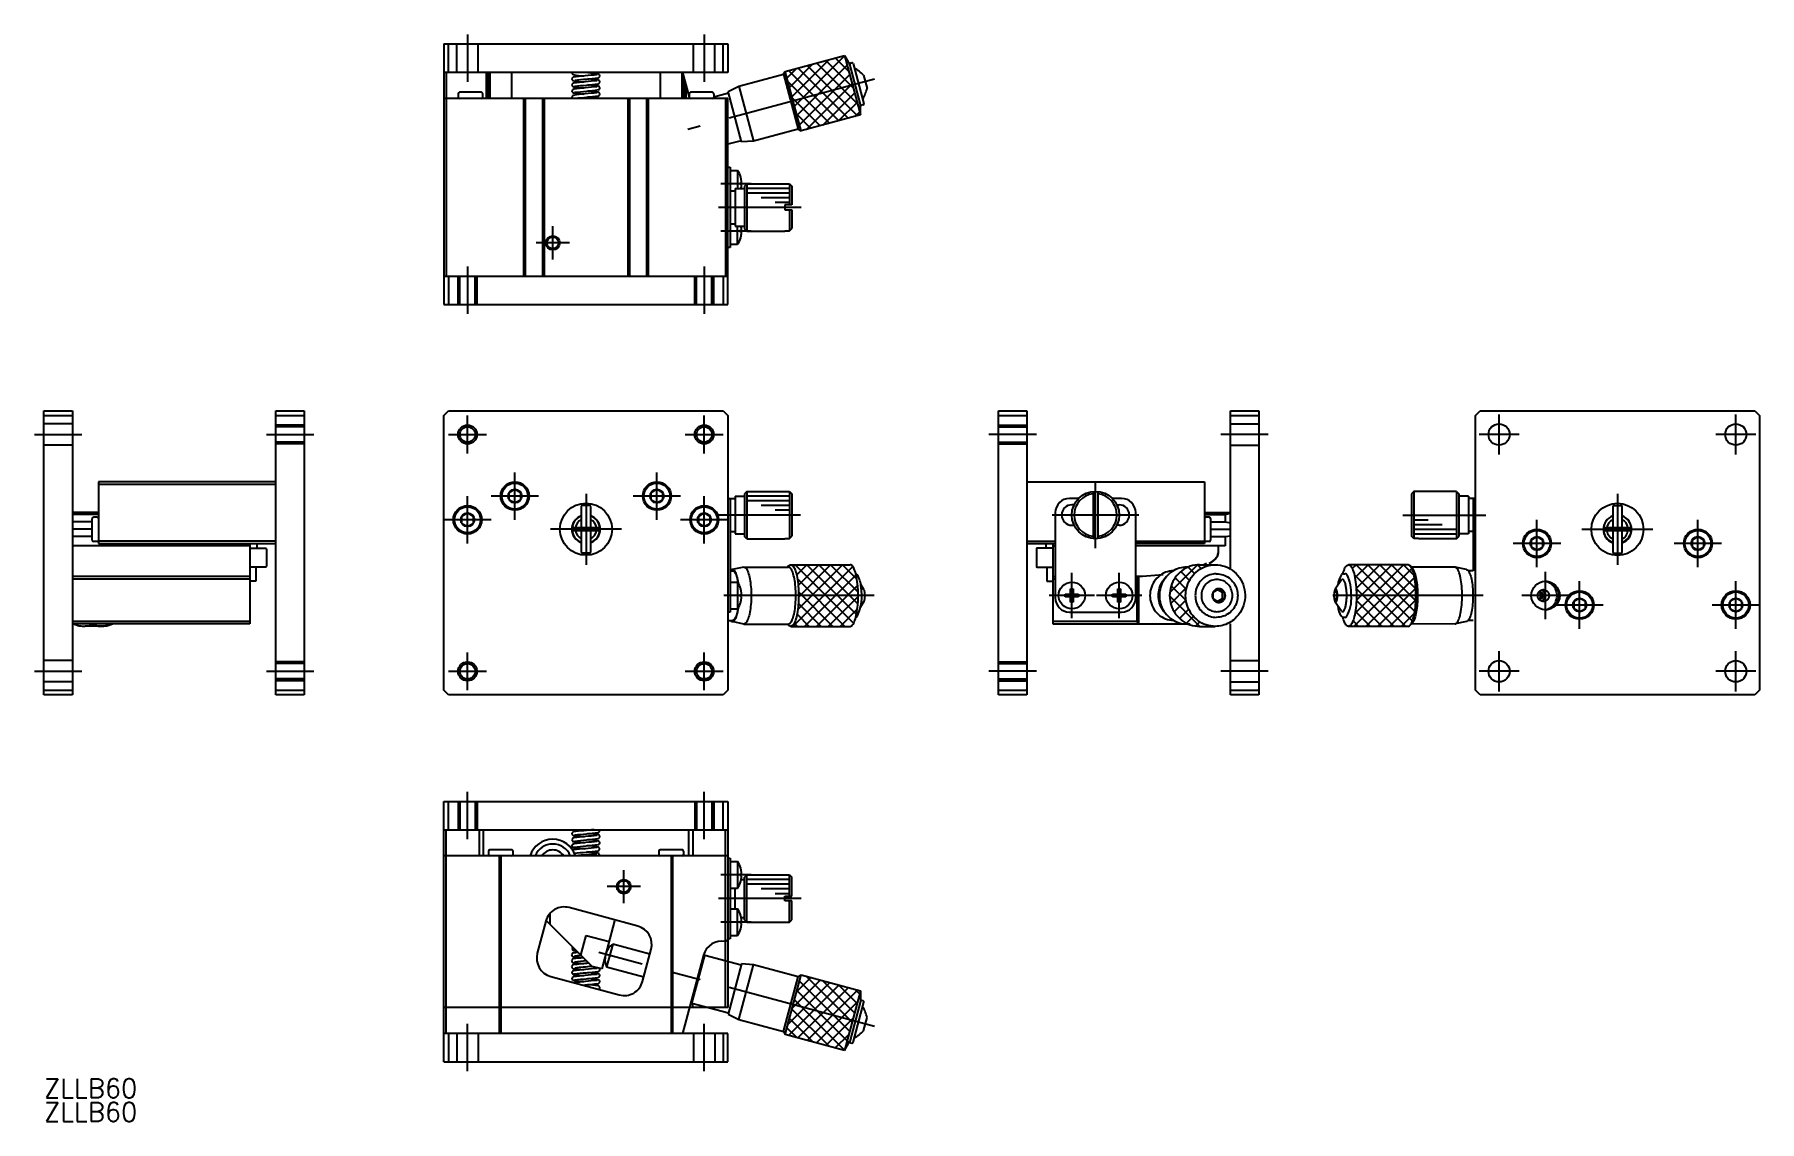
# Model space of a CAD drawing. Extents: x -2 to 362, y 0 to 230.
import ezdxf

# ---------------------------------------------------------------- set-up
doc = ezdxf.new("R2010")
doc.units = 0
doc.linetypes.add('CENTER', pattern=[50.8, 31.75, -6.35, 6.35, -6.35])
doc.linetypes.add('DASHED', pattern=[19.05, 12.7, -6.35])
doc.layers.get('0').update_dxf_attribs({"linetype": 'CONTINUOUS'})
doc.layers.add('CENTER', color=1, linetype='CENTER')
doc.styles.get("Standard").update_dxf_attribs({"font": 'txt.shx', "height": 3, "bigfont": 'bigfont.shx'})

# ---------------------------------------------------------------- blocks, each defined once
blk = doc.blocks.new('*U15')
at = {"color": 7, "linetype": 'CONTINUOUS'}
blk.add_text('ZLLB60', height=4, dxfattribs=at).set_placement((0, 5))
blk = doc.blocks.new('*U16')
at = {"color": 7, "linetype": 'CONTINUOUS'}
blk.add_text('ZLLB60', height=4, dxfattribs=at).set_placement((0, 0))

msp = doc.modelspace()

# ---------------------------------------------------------------- linework, layer by layer
at = {"color": 7, "linetype": 'CONTINUOUS'}
for p, q in [((84.48, 227.51), (84.48, 172.51)), ((84.48, 227.51), (144.48, 227.51)), ((85.48, 221.51), (85.48, 227.51)), ((143.48, 221.51), (143.48, 227.51)), ((144.48, 227.51), (144.48, 221.51)), ((156.56, 221.72), (169.12, 225.09)), ((169.12, 225.09), (170.26, 223.11)), ((169.12, 225.09), (172.49, 212.54)), ((172.51, 214.72), (170.23, 223.22)), ((170.37, 223.46), (170.66, 223.54)), ((170.91, 223.4), (173.19, 214.9)), ((144.48, 221.51), (84.48, 221.51)), ((84.98, 221.51), (84.98, 178.51)), ((93.38, 221.51), (93.38, 216.01)), ((93.78, 221.51), (93.78, 216.01)), ((94.18, 221.51), (94.18, 216.01)), ((98.77, 221.51), (98.77, 216.01)), ((111.55, 221.51), (111.53, 221.4)), ((111.53, 221.4), (111.55, 221.29)), ((111.54, 220.19), (111.53, 220.07)), ((111.53, 220.07), (111.57, 219.97)), ((111.54, 218.94), (111.53, 218.83)), ((111.53, 218.83), (111.55, 218.73)), ((111.57, 220.28), (111.54, 220.19)), ((111.59, 219.04), (111.54, 218.94)), ((111.55, 221.29), (111.61, 221.18)), ((111.55, 218.73), (111.61, 218.64)), ((111.63, 220.37), (111.57, 220.28)), ((111.57, 219.97), (111.65, 219.87)), ((111.66, 219.12), (111.59, 219.04)), ((111.61, 221.18), (111.7, 221.1)), ((111.61, 218.64), (111.69, 218.56)), ((111.72, 220.45), (111.63, 220.37)), ((111.65, 219.87), (111.73, 219.81)), ((111.75, 219.19), (111.66, 219.12)), ((111.7, 221.1), (111.8, 221.04)), ((111.82, 220.49), (111.72, 220.45)), ((111.73, 219.81), (111.89, 219.74)), ((111.85, 219.23), (111.75, 219.19)), ((117.05, 220.37), (117.18, 220.42)), ((117.08, 219.11), (117.2, 219.15)), ((117.18, 221.11), (117.09, 221.15)), ((117.24, 219.8), (117.11, 219.86)), ((117.28, 221.04), (117.18, 221.11)), ((117.18, 220.42), (117.27, 220.48)), ((117.2, 219.15), (117.28, 219.21)), ((117.34, 219.71), (117.24, 219.8)), ((117.27, 220.48), (117.35, 220.55)), ((117.36, 220.96), (117.28, 221.04)), ((117.28, 219.21), (117.36, 219.29)), ((117.4, 219.61), (117.34, 219.71)), ((117.35, 220.55), (117.4, 220.64)), ((117.41, 220.86), (117.36, 220.96)), ((117.36, 219.29), (117.41, 219.39)), ((117.4, 220.64), (117.43, 220.74)), ((117.43, 219.5), (117.4, 219.61)), ((117.43, 220.74), (117.41, 220.86)), ((117.41, 219.39), (117.43, 219.5)), ((130.19, 221.51), (130.19, 216.01)), ((134.77, 221.51), (134.77, 216.01)), ((134.88, 221.51), (136.28, 216.31)), ((135.18, 220.39), (135.18, 216.01)), ((135.58, 218.91), (135.58, 216.01)), ((146.79, 218.58), (156.21, 221.11)), ((156.21, 221.11), (156.56, 221.72)), ((156.21, 221.11), (159.32, 209.52)), ((159.93, 209.17), (156.56, 221.72)), ((173.12, 220.93), (173.87, 218.14)), ((144.48, 216.01), (84.48, 216.01)), ((87.48, 217.01), (87.48, 216.31)), ((92.38, 217.31), (87.78, 217.31)), ((92.68, 216.31), (92.68, 217.01)), ((101.33, 216.01), (101.33, 178.51)), ((101.68, 216.01), (101.68, 178.51)), ((105.28, 216.01), (105.28, 178.51)), ((105.63, 216.01), (105.63, 178.51)), ((111.57, 217.72), (111.53, 217.63)), ((111.53, 217.63), (111.53, 217.52)), ((111.53, 217.52), (111.57, 217.42)), ((111.56, 216.44), (111.53, 216.34)), ((111.53, 216.34), (111.54, 216.22)), ((111.54, 216.22), (111.58, 216.13)), ((111.62, 216.53), (111.56, 216.44)), ((111.62, 217.81), (111.57, 217.72)), ((111.57, 217.42), (111.63, 217.33)), ((111.58, 216.13), (111.65, 216.04)), ((111.71, 217.88), (111.62, 217.81)), ((111.7, 216.6), (111.62, 216.53)), ((111.63, 217.33), (111.74, 217.25)), ((111.65, 216.04), (111.69, 216.01)), ((111.69, 218.56), (111.78, 218.51)), ((111.81, 216.66), (111.7, 216.6)), ((111.79, 217.93), (111.71, 217.88)), ((111.74, 217.25), (111.84, 217.21)), ((111.78, 218.51), (111.94, 218.45)), ((111.9, 217.97), (111.79, 217.93)), ((111.84, 217.21), (111.94, 217.18)), ((117.13, 218.58), (117.02, 218.62)), ((117.2, 217.28), (117.08, 217.33)), ((117.19, 216.01), (117.08, 216.05)), ((117.24, 218.53), (117.13, 218.58)), ((117.14, 216.58), (117.26, 216.64)), ((117.16, 217.86), (117.27, 217.92)), ((117.3, 217.21), (117.2, 217.28)), ((117.32, 218.46), (117.24, 218.53)), ((117.26, 216.64), (117.35, 216.73)), ((117.27, 217.92), (117.34, 217.99)), ((117.36, 217.13), (117.3, 217.21)), ((117.38, 218.38), (117.32, 218.46)), ((117.34, 217.99), (117.4, 218.08)), ((117.35, 216.73), (117.4, 216.82)), ((117.41, 217.04), (117.36, 217.13)), ((117.42, 218.29), (117.38, 218.38)), ((117.4, 218.08), (117.42, 218.18)), ((117.4, 216.82), (117.43, 216.93)), ((117.43, 216.93), (117.41, 217.04)), ((117.42, 218.18), (117.42, 218.29)), ((123.33, 216.01), (123.33, 178.51)), ((123.68, 216.01), (123.68, 178.51)), ((127.28, 216.01), (127.28, 178.51)), ((127.63, 216.01), (127.63, 178.51)), ((136.28, 217.01), (136.28, 216.31)), ((136.31, 216.17), (136.35, 216.01)), ((141.18, 217.31), (136.58, 217.31)), ((141.48, 216.38), (144.57, 217.21)), ((141.48, 217.01), (141.48, 216.31)), ((143.98, 216.01), (143.98, 178.51)), ((144.48, 172.51), (144.48, 216.01)), ((144.51, 217.45), (146.79, 218.58)), ((147.36, 206.83), (144.51, 217.45)), ((146.79, 218.58), (149.9, 206.99)), ((172.49, 212.54), (159.93, 209.17)), ((172.49, 212.54), (172.49, 214.81)), ((173.05, 214.65), (172.76, 214.58)), ((159.32, 209.52), (149.9, 206.99)), ((159.32, 209.52), (159.93, 209.17)), ((147.29, 207.07), (144.48, 206.32)), ((149.9, 206.99), (147.36, 206.83)), ((144.48, 201.51), (144.98, 201.51)), ((144.98, 201.51), (144.98, 184.51)), ((144.98, 200.81), (146.52, 200.81)), ((146.52, 200.81), (146.52, 197.01)), ((145.98, 197.01), (147.98, 197.01)), ((145.98, 197.01), (145.98, 189.01)), ((147.18, 199.41), (147.17, 199.41)), ((147.36, 198.27), (147.17, 198.27)), ((147.17, 198.27), (147.17, 197.75)), ((147.17, 197.75), (147.36, 197.75)), ((148.48, 198.01), (147.98, 197.51)), ((147.98, 197.51), (147.98, 188.51)), ((148.48, 198.01), (156.48, 198.01)), ((148.48, 198.01), (148.48, 188.01)), ((156.48, 198.01), (156.48, 197.98)), ((156.48, 197.98), (157.48, 197.98)), ((157.48, 197.98), (157.98, 197.48)), ((157.48, 197.98), (157.48, 193.51)), ((157.98, 197.48), (157.98, 193.51)), ((144.98, 196.51), (145.98, 196.51)), ((157.98, 193.51), (156.48, 193.51)), ((156.48, 193.51), (156.48, 192.51)), ((144.98, 189.51), (145.98, 189.51)), ((156.48, 192.51), (157.98, 192.51)), ((157.48, 192.51), (157.48, 188.03)), ((157.98, 192.51), (157.98, 188.53)), ((145.98, 189.01), (147.98, 189.01)), ((146.52, 185.21), (146.52, 189.01)), ((147.17, 187.75), (147.17, 188.27)), ((147.17, 188.27), (147.36, 188.27)), ((147.36, 187.75), (147.17, 187.75)), ((147.18, 186.6), (147.17, 186.61)), ((148.48, 188.01), (147.98, 188.51)), ((148.48, 188.01), (156.48, 188.01)), ((156.48, 188.01), (156.48, 188.03)), ((156.48, 188.03), (157.48, 188.03)), ((157.48, 188.03), (157.98, 188.53)), ((144.98, 184.51), (144.48, 184.51)), ((144.98, 185.21), (146.52, 185.21)), ((84.48, 178.51), (144.48, 178.51)), ((85.48, 178.51), (85.48, 172.51)), ((143.48, 178.51), (143.48, 172.51)), ((84.48, 172.51), (144.48, 172.51)), ((0, 150.05), (6, 150.05)), ((0, 90.05), (0, 150.05)), ((6, 150.05), (6, 90.05)), ((49, 150.05), (55, 150.05)), ((49, 90.05), (49, 150.05)), ((55, 150.05), (55, 90.05)), ((84.48, 149.05), (85.48, 150.05)), ((85.48, 150.05), (143.48, 150.05)), ((143.48, 150.05), (144.48, 149.05)), ((201.63, 150.05), (207.63, 150.05)), ((201.63, 90.05), (201.63, 150.05)), ((207.63, 150.05), (207.63, 90.05)), ((250.63, 116.92), (250.63, 150.05)), ((250.63, 150.05), (256.63, 150.05)), ((256.63, 150.05), (256.63, 90.05)), ((302.39, 149.05), (303.39, 150.05)), ((303.39, 150.05), (361.39, 150.05)), ((361.39, 150.05), (362.39, 149.05)), ((0, 149.05), (6, 149.05)), ((49, 149.05), (55, 149.05)), ((84.48, 91.05), (84.48, 149.05)), ((144.48, 149.05), (144.48, 91.05)), ((201.63, 149.05), (207.63, 149.05)), ((250.63, 149.05), (256.63, 149.05)), ((302.39, 91.05), (302.39, 149.05)), ((362.39, 149.05), (362.39, 91.05)), ((49, 135.05), (11.5, 135.05)), ((11.5, 135.05), (11.5, 122.05)), ((207.63, 135.05), (245.13, 135.05)), ((245.13, 135.05), (245.13, 122.05)), ((11.5, 134.55), (49, 134.55)), ((99.48, 133.49), (98.23, 132.77)), ((98.23, 132.77), (98.23, 131.32)), ((98.23, 131.32), (99.48, 130.6)), ((100.73, 132.77), (99.48, 133.49)), ((99.48, 130.6), (100.73, 131.32)), ((100.73, 131.32), (100.73, 132.77)), ((129.48, 133.49), (128.23, 132.77)), ((128.23, 132.77), (128.23, 131.32)), ((128.23, 131.32), (129.48, 130.6)), ((130.73, 132.77), (129.48, 133.49)), ((129.48, 130.6), (130.73, 131.32)), ((130.73, 131.32), (130.73, 132.77)), ((144.48, 131.55), (145.98, 131.55)), ((144.98, 131.55), (144.98, 107.55)), ((145.98, 132.05), (147.98, 132.05)), ((145.98, 132.05), (145.98, 124.05)), ((148.48, 133.05), (147.98, 132.55)), ((147.98, 132.55), (147.98, 123.55)), ((148.48, 133.05), (156.48, 133.05)), ((148.48, 133.05), (148.48, 123.05)), ((156.48, 133.05), (156.48, 133.02)), ((156.48, 133.02), (157.48, 133.02)), ((157.48, 133.02), (157.98, 132.52)), ((157.48, 133.02), (157.48, 123.07)), ((157.98, 132.52), (157.98, 123.57)), ((218.56, 131.55), (216.63, 131.55)), ((221.63, 133.02), (221.63, 123.07)), ((222.63, 133.02), (222.63, 123.07)), ((227.63, 131.55), (225.7, 131.55)), ((289.39, 133.02), (288.89, 132.52)), ((288.89, 132.52), (288.89, 123.57)), ((290.39, 133.02), (289.39, 133.02)), ((289.39, 133.02), (289.39, 123.07)), ((298.39, 133.05), (290.39, 133.05)), ((290.39, 133.05), (290.39, 133.02)), ((298.39, 133.05), (298.89, 132.55)), ((298.39, 133.05), (298.39, 123.05)), ((298.89, 132.55), (298.89, 123.55)), ((300.89, 132.05), (298.89, 132.05)), ((300.89, 132.05), (300.89, 124.05)), ((302.39, 131.55), (300.89, 131.55)), ((301.89, 131.55), (301.89, 116.3)), ((11.5, 128.55), (6, 128.55)), ((11.5, 128.18), (6, 128.18)), ((10.5, 127.65), (11.2, 127.65)), ((89.48, 128.49), (88.23, 127.77)), ((88.23, 127.77), (88.23, 126.32)), ((90.73, 127.77), (89.48, 128.49)), ((90.73, 126.32), (90.73, 127.77)), ((113.5, 129.85), (113.5, 125.42)), ((115.3, 130.05), (113.7, 130.05)), ((115.5, 125.42), (115.5, 129.85)), ((139.48, 128.49), (138.23, 127.77)), ((138.23, 127.77), (138.23, 126.32)), ((140.73, 127.77), (139.48, 128.49)), ((140.73, 126.32), (140.73, 127.77)), ((213.63, 128.55), (213.63, 110.55)), ((217.62, 130.2), (217.13, 130.2)), ((226.65, 130.2), (227.13, 130.2)), ((230.63, 110.55), (230.63, 128.55)), ((245.13, 128.55), (250.63, 128.55)), ((245.13, 128.18), (249.52, 128.18)), ((245.43, 127.65), (246.13, 127.65)), ((249.52, 128.18), (250.04, 128.33)), ((249.52, 128.18), (249.52, 126.6)), ((250.04, 128.33), (250.63, 128.47)), ((331.39, 129.82), (331.39, 125.4)), ((333.19, 130.02), (331.59, 130.02)), ((333.39, 125.4), (333.39, 129.82)), ((10.2, 126.6), (6, 126.6)), ((10.2, 125.05), (6, 125.05)), ((10.2, 122.75), (10.2, 127.35)), ((88.23, 126.32), (89.48, 125.6)), ((89.48, 125.6), (90.73, 126.32)), ((111.9, 125.42), (117.1, 125.42)), ((117.1, 124.72), (111.9, 124.72)), ((113.5, 124.72), (113.5, 120.25)), ((115.5, 120.25), (115.5, 124.72)), ((138.23, 126.32), (139.48, 125.6)), ((139.48, 125.6), (140.73, 126.32)), ((144.98, 124.55), (145.98, 124.55)), ((145.98, 124.05), (147.98, 124.05)), ((217.13, 125.9), (217.62, 125.9)), ((227.13, 125.9), (226.65, 125.9)), ((246.43, 127.35), (246.43, 122.75)), ((246.43, 126.6), (249.52, 126.6)), ((246.43, 125.05), (250.63, 125.05)), ((249.52, 126.6), (250.63, 126.42)), ((300.89, 124.05), (298.89, 124.05)), ((301.89, 124.55), (300.89, 124.55)), ((329.79, 125.4), (334.99, 125.4)), ((334.99, 124.7), (329.79, 124.7)), ((331.39, 124.7), (331.39, 120.22)), ((333.39, 120.22), (333.39, 124.7)), ((10.2, 123.5), (6, 123.5)), ((43.5, 121.55), (6, 121.55)), ((11.2, 122.45), (10.5, 122.45)), ((49, 122.55), (11.5, 122.55)), ((11.5, 122.05), (49, 122.05)), ((43.5, 122.05), (43.5, 105.05)), ((43.5, 121.05), (46.85, 121.05)), ((45, 122.05), (45, 121.05)), ((47, 120.9), (47, 117.2)), ((148.48, 123.05), (147.98, 123.55)), ((148.48, 123.05), (156.48, 123.05)), ((156.48, 123.05), (156.48, 123.07)), ((156.48, 123.07), (157.48, 123.07)), ((157.48, 123.07), (157.98, 123.57)), ((207.63, 122.55), (213.63, 122.55)), ((207.63, 122.05), (213.63, 122.05)), ((209.63, 120.9), (209.63, 117.2)), ((213.13, 121.05), (209.78, 121.05)), ((211.63, 122.05), (211.63, 121.05)), ((213.13, 122.05), (213.13, 105.05)), ((213.13, 121.55), (213.63, 121.55)), ((230.63, 122.55), (245.13, 122.55)), ((245.13, 122.05), (230.63, 122.05)), ((249.52, 121.55), (230.63, 121.55)), ((246.13, 122.45), (245.43, 122.45)), ((246.43, 123.5), (249.52, 123.5)), ((248.02, 121.55), (248.02, 120.05)), ((249.52, 123.5), (250.63, 123.67)), ((249.52, 123.5), (249.52, 121.55)), ((289.39, 123.07), (288.89, 123.57)), ((290.39, 123.07), (289.39, 123.07)), ((290.39, 123.05), (290.39, 123.07)), ((298.39, 123.05), (290.39, 123.05)), ((298.39, 123.05), (298.89, 123.55)), ((315.39, 123.49), (314.14, 122.77)), ((314.14, 122.77), (314.14, 121.32)), ((314.14, 121.32), (315.39, 120.6)), ((316.64, 122.77), (315.39, 123.49)), ((315.39, 120.6), (316.64, 121.32)), ((316.64, 121.32), (316.64, 122.77)), ((349.39, 123.49), (348.14, 122.77)), ((348.14, 122.77), (348.14, 121.32)), ((348.14, 121.32), (349.39, 120.6)), ((350.64, 122.77), (349.39, 123.49)), ((349.39, 120.6), (350.64, 121.32)), ((350.64, 121.32), (350.64, 122.77)), ((46.85, 117.05), (43.5, 117.05)), ((44.75, 117.05), (44.75, 114.05)), ((113.7, 120.05), (115.3, 120.05)), ((147.85, 117.04), (145.35, 116.54)), ((147.85, 117.04), (147.97, 117.03)), ((147.85, 117.04), (157.26, 117.04)), ((147.97, 117.03), (148.09, 116.97)), ((148.09, 116.97), (148.21, 116.88)), ((148.21, 116.88), (148.33, 116.75)), ((148.33, 116.75), (148.44, 116.59)), ((157.29, 117.31), (157.05, 117.04)), ((157.38, 117.03), (157.26, 117.04)), ((157.29, 117.31), (157.41, 117.41)), ((157.51, 116.97), (157.38, 117.03)), ((157.41, 117.41), (157.52, 117.48)), ((157.63, 116.88), (157.51, 116.97)), ((157.52, 117.48), (157.63, 117.53)), ((157.63, 117.53), (157.75, 117.54)), ((157.74, 116.75), (157.63, 116.88)), ((157.86, 116.59), (157.74, 116.75)), ((157.75, 117.54), (157.88, 117.52)), ((157.75, 117.54), (157.88, 117.52)), ((157.75, 117.54), (170.3, 117.54)), ((157.88, 117.52), (158.01, 117.46)), ((157.88, 117.52), (158.01, 117.46)), ((158.01, 117.46), (158.14, 117.37)), ((158.01, 117.46), (158.14, 117.37)), ((158.14, 117.37), (158.27, 117.23)), ((158.14, 117.37), (158.27, 117.23)), ((158.27, 117.23), (158.39, 117.05)), ((158.27, 117.23), (158.39, 117.05)), ((158.39, 117.05), (158.51, 116.84)), ((158.39, 117.05), (158.51, 116.84)), ((158.51, 116.84), (158.63, 116.59)), ((158.51, 116.84), (158.63, 116.59)), ((170.43, 117.52), (170.3, 117.54)), ((170.43, 117.52), (170.3, 117.54)), ((170.57, 117.46), (170.43, 117.52)), ((170.57, 117.46), (170.43, 117.52)), ((170.7, 117.37), (170.57, 117.46)), ((170.7, 117.37), (170.57, 117.46)), ((170.82, 117.23), (170.7, 117.37)), ((170.82, 117.23), (170.7, 117.37)), ((170.95, 117.05), (170.82, 117.23)), ((170.95, 117.05), (170.82, 117.23)), ((171.07, 116.84), (170.95, 117.05)), ((171.07, 116.84), (170.95, 117.05)), ((171.18, 116.59), (171.07, 116.84)), ((171.18, 116.59), (171.07, 116.84)), ((209.78, 117.05), (213.13, 117.05)), ((211.88, 117.05), (211.88, 114.05)), ((239.43, 116.68), (239.05, 116.52)), ((239.81, 116.81), (239.43, 116.68)), ((240.21, 116.91), (239.81, 116.81)), ((240.61, 116.99), (240.21, 116.91)), ((241.01, 117.03), (240.61, 116.99)), ((241.22, 116.84), (240.79, 116.59)), ((241.22, 116.84), (240.79, 116.59)), ((241.66, 117.04), (241.01, 117.03)), ((241.67, 117.05), (241.22, 116.84)), ((241.67, 117.05), (241.22, 116.84)), ((242.13, 117.23), (241.67, 117.05)), ((242.13, 117.23), (241.67, 117.05)), ((242.61, 117.37), (242.13, 117.23)), ((242.61, 117.37), (242.13, 117.23)), ((243.09, 117.46), (242.61, 117.37)), ((243.09, 117.46), (242.61, 117.37)), ((243.58, 117.52), (243.09, 117.46)), ((243.58, 117.52), (243.09, 117.46)), ((244.07, 117.54), (243.58, 117.52)), ((244.07, 117.54), (243.58, 117.52)), ((244.07, 117.54), (247.44, 117.54)), ((244.16, 116.59), (244.59, 116.84)), ((244.16, 116.59), (244.59, 116.84)), ((244.59, 116.84), (245.04, 117.05)), ((244.59, 116.84), (245.04, 117.05)), ((245.61, 117.83), (245.03, 117.55)), ((245.03, 117.55), (245.61, 117.83)), ((245.04, 117.05), (245.5, 117.23)), ((245.04, 117.05), (245.5, 117.23)), ((245.5, 117.23), (245.98, 117.37)), ((245.5, 117.23), (245.98, 117.37)), ((245.98, 117.37), (246.46, 117.46)), ((245.98, 117.37), (246.46, 117.46)), ((246.61, 118.13), (246.11, 117.84)), ((246.11, 117.84), (246.61, 118.13)), ((246.46, 117.46), (246.95, 117.52)), ((246.46, 117.46), (246.95, 117.52)), ((247.04, 118.44), (246.61, 118.13)), ((246.61, 118.13), (247.04, 118.44)), ((246.95, 117.52), (247.44, 117.54)), ((246.95, 117.52), (247.44, 117.54)), ((247.39, 118.75), (247.04, 118.44)), ((247.04, 118.44), (247.39, 118.75)), ((247.67, 119.07), (247.39, 118.75)), ((247.39, 118.75), (247.67, 119.07)), ((247.44, 117.54), (247.98, 117.52)), ((247.87, 119.39), (247.67, 119.07)), ((247.67, 119.07), (247.87, 119.39)), ((247.99, 119.72), (247.87, 119.39)), ((247.87, 119.39), (247.99, 119.72)), ((247.98, 117.52), (248.52, 117.45)), ((248.02, 120.05), (247.99, 119.72)), ((247.99, 119.72), (248.02, 120.05)), ((248.52, 117.45), (249.05, 117.33)), ((249.05, 117.33), (249.56, 117.16)), ((249.56, 117.16), (250.06, 116.95)), ((250.06, 116.95), (250.54, 116.69)), ((250.54, 116.69), (251, 116.4)), ((274.63, 116.44), (274.72, 116.67)), ((274.72, 116.67), (274.82, 116.87)), ((274.82, 116.87), (274.92, 117.05)), ((274.92, 117.05), (275.02, 117.2)), ((275.02, 117.2), (275.13, 117.32)), ((275.13, 117.32), (275.24, 117.42)), ((275.24, 117.42), (275.35, 117.49)), ((275.35, 117.49), (275.46, 117.53)), ((275.46, 117.53), (275.57, 117.54)), ((275.57, 117.54), (275.71, 117.52)), ((275.57, 117.54), (275.71, 117.52)), ((288.12, 117.54), (275.57, 117.54)), ((275.71, 117.52), (275.86, 117.45)), ((275.71, 117.52), (275.86, 117.45)), ((275.86, 117.45), (276, 117.33)), ((275.86, 117.45), (276, 117.33)), ((276, 117.33), (276.14, 117.16)), ((276, 117.33), (276.14, 117.16)), ((276.14, 117.16), (276.27, 116.95)), ((276.14, 117.16), (276.27, 116.95)), ((276.27, 116.95), (276.4, 116.69)), ((276.27, 116.95), (276.4, 116.69)), ((276.4, 116.69), (276.52, 116.4)), ((276.4, 116.69), (276.52, 116.4)), ((288.24, 117.53), (288.12, 117.54)), ((288.24, 117.53), (288.12, 117.54)), ((288.35, 117.48), (288.24, 117.53)), ((288.35, 117.48), (288.24, 117.53)), ((288.46, 117.41), (288.35, 117.48)), ((288.46, 117.41), (288.35, 117.48)), ((288.58, 117.31), (288.46, 117.41)), ((288.58, 117.31), (288.46, 117.41)), ((288.7, 117.15), (288.58, 117.31)), ((288.7, 117.15), (288.58, 117.31)), ((289.02, 116.82), (288.58, 117.31)), ((288.82, 116.97), (288.7, 117.15)), ((288.82, 116.97), (288.7, 117.15)), ((298.11, 117.04), (288.82, 117.04)), ((288.93, 116.75), (288.82, 116.97)), ((288.93, 116.75), (288.82, 116.97)), ((289.04, 116.49), (288.93, 116.75)), ((289.04, 116.49), (288.93, 116.75)), ((289.02, 116.82), (289.14, 116.68)), ((289.14, 116.68), (289.25, 116.51)), ((298.24, 116.99), (298.11, 117.04)), ((300.51, 116.54), (298.11, 117.04)), ((298.37, 116.9), (298.24, 116.99)), ((298.49, 116.77), (298.37, 116.9)), ((298.62, 116.59), (298.49, 116.77)), ((331.59, 120.02), (333.19, 120.02)), ((43.5, 115.05), (6, 115.05)), ((6, 114.55), (43.5, 114.55)), ((44.75, 114.05), (43.5, 114.05)), ((144.98, 116.29), (145.61, 116.29)), ((144.98, 113.85), (146.52, 113.85)), ((145.18, 116.46), (145.01, 116.29)), ((145.35, 116.54), (145.18, 116.46)), ((145.24, 116.29), (145.43, 116.34)), ((145.47, 116.54), (145.35, 116.54)), ((145.43, 116.34), (145.55, 116.32)), ((145.58, 116.52), (145.47, 116.54)), ((145.55, 116.32), (145.67, 116.26)), ((145.68, 116.46), (145.58, 116.52)), ((145.67, 116.26), (145.79, 116.16)), ((145.79, 116.37), (145.68, 116.46)), ((145.9, 116.24), (145.79, 116.37)), ((145.79, 116.16), (145.9, 116.03)), ((146, 116.09), (145.9, 116.24)), ((145.9, 116.03), (146.01, 115.85)), ((146.1, 115.9), (146, 116.09)), ((146.01, 115.85), (146.12, 115.64)), ((146.19, 115.69), (146.1, 115.9)), ((146.12, 115.64), (146.22, 115.39)), ((146.29, 115.45), (146.19, 115.69)), ((146.22, 115.39), (146.31, 115.11)), ((146.37, 115.18), (146.29, 115.45)), ((146.31, 115.11), (146.4, 114.79)), ((146.45, 114.89), (146.37, 115.18)), ((146.4, 114.79), (146.48, 114.45)), ((146.52, 114.57), (146.45, 114.89)), ((146.48, 114.45), (146.56, 114.09)), ((146.59, 114.24), (146.52, 114.57)), ((146.52, 113.85), (146.52, 108.25)), ((146.56, 114.09), (146.62, 113.7)), ((146.65, 113.88), (146.59, 114.24)), ((146.62, 113.7), (146.62, 113.69)), ((146.7, 113.56), (146.65, 113.88)), ((148.44, 116.59), (148.55, 116.39)), ((148.55, 116.39), (148.66, 116.16)), ((148.66, 116.16), (148.76, 115.9)), ((148.76, 115.9), (148.86, 115.61)), ((148.86, 115.61), (148.95, 115.29)), ((148.95, 115.29), (149.03, 114.94)), ((149.03, 114.94), (149.1, 114.57)), ((149.1, 114.57), (149.17, 114.18)), ((149.17, 114.18), (149.23, 113.77)), ((149.23, 113.77), (149.28, 113.34)), ((149.28, 113.34), (149.32, 112.9)), ((157.97, 116.39), (157.86, 116.59)), ((158.08, 116.16), (157.97, 116.39)), ((158.18, 115.9), (158.08, 116.16)), ((158.27, 115.61), (158.18, 115.9)), ((158.36, 115.29), (158.27, 115.61)), ((158.45, 114.94), (158.36, 115.29)), ((158.52, 114.57), (158.45, 114.94)), ((158.59, 114.18), (158.52, 114.57)), ((158.65, 113.77), (158.59, 114.18)), ((158.63, 116.59), (158.74, 116.3)), ((158.63, 116.59), (158.74, 116.3)), ((158.7, 113.34), (158.65, 113.77)), ((158.74, 112.9), (158.7, 113.34)), ((158.74, 116.3), (158.84, 115.99)), ((158.74, 116.3), (158.84, 115.99)), ((158.84, 115.99), (158.94, 115.64)), ((158.84, 115.99), (158.94, 115.64)), ((158.94, 115.64), (159.03, 115.27)), ((158.94, 115.64), (159.03, 115.27)), ((159.03, 115.27), (159.11, 114.87)), ((159.03, 115.27), (159.11, 114.87)), ((159.11, 114.87), (159.18, 114.44)), ((159.11, 114.87), (159.18, 114.44)), ((159.18, 114.44), (159.25, 114)), ((159.18, 114.44), (159.25, 114)), ((159.25, 114), (159.3, 113.53)), ((159.25, 114), (159.3, 113.53)), ((159.3, 113.53), (159.35, 113.05)), ((159.3, 113.53), (159.35, 113.05)), ((159.35, 113.05), (159.38, 112.56)), ((159.35, 113.05), (159.38, 112.56)), ((171.29, 116.3), (171.18, 116.59)), ((171.29, 116.3), (171.18, 116.59)), ((171.4, 115.99), (171.29, 116.3)), ((171.4, 115.99), (171.29, 116.3)), ((171.49, 115.64), (171.4, 115.99)), ((171.49, 115.64), (171.4, 115.99)), ((171.58, 115.27), (171.49, 115.64)), ((171.58, 115.27), (171.49, 115.64)), ((171.55, 115.61), (171.5, 115.62)), ((171.67, 115.54), (171.55, 115.61)), ((171.66, 114.87), (171.58, 115.27)), ((171.66, 114.87), (171.58, 115.27)), ((171.74, 114.44), (171.66, 114.87)), ((171.74, 114.44), (171.66, 114.87)), ((171.8, 115.42), (171.67, 115.54)), ((171.8, 114), (171.74, 114.44)), ((171.8, 114), (171.74, 114.44)), ((171.86, 113.53), (171.8, 114)), ((171.86, 113.53), (171.8, 114)), ((171.9, 113.05), (171.86, 113.53)), ((171.9, 113.05), (171.86, 113.53)), ((171.94, 112.56), (171.9, 113.05)), ((171.94, 112.56), (171.9, 113.05)), ((173.19, 112.29), (172.54, 113.41)), ((211.88, 114.05), (213.13, 114.05)), ((213.13, 115.05), (213.63, 115.05)), ((213.13, 114.55), (213.63, 114.55)), ((232.09, 115.05), (230.63, 115.05)), ((230.63, 114.55), (230.88, 114.55)), ((231.23, 114.98), (230.88, 114.55)), ((230.88, 114.55), (230.88, 105.55)), ((231.21, 115.05), (231.23, 114.98)), ((231.23, 114.98), (231.23, 105.1)), ((236.4, 115.41), (232.09, 115.05)), ((234.1, 113.24), (233.94, 112.82)), ((234.3, 113.64), (234.1, 113.24)), ((234.53, 114.02), (234.3, 113.64)), ((234.8, 114.38), (234.53, 114.02)), ((235.09, 114.72), (234.8, 114.38)), ((235.41, 115.03), (235.09, 114.72)), ((235.75, 115.31), (235.41, 115.03)), ((235.68, 112.63), (235.81, 113.01)), ((236.12, 115.56), (235.75, 115.31)), ((235.81, 113.01), (235.96, 113.38)), ((236, 113.19), (235.87, 112.77)), ((235.96, 113.38), (236.13, 113.73)), ((236.17, 113.59), (236, 113.19)), ((236.5, 115.77), (236.12, 115.56)), ((236.13, 113.73), (236.34, 114.08)), ((236.36, 113.98), (236.17, 113.59)), ((236.34, 114.08), (236.56, 114.4)), ((236.58, 114.35), (236.36, 113.98)), ((236.9, 115.95), (236.5, 115.77)), ((236.56, 114.4), (237.1, 115.04)), ((236.83, 114.71), (236.58, 114.35)), ((237.1, 115.04), (236.83, 114.71)), ((237.32, 116.09), (236.9, 115.95)), ((237.38, 115.35), (237.1, 115.04)), ((237.74, 116.2), (237.32, 116.09)), ((237.68, 115.63), (237.38, 115.35)), ((238, 115.89), (237.68, 115.63)), ((238.17, 116.27), (237.74, 116.2)), ((238.1, 113.05), (237.97, 112.56)), ((238.1, 113.05), (237.97, 112.56)), ((238.33, 116.13), (238, 115.89)), ((238.27, 113.53), (238.1, 113.05)), ((238.27, 113.53), (238.1, 113.05)), ((238.61, 116.29), (238.17, 116.27)), ((238.48, 114), (238.27, 113.53)), ((238.48, 114), (238.27, 113.53)), ((238.69, 116.34), (238.33, 116.13)), ((238.72, 114.44), (238.48, 114)), ((238.72, 114.44), (238.48, 114)), ((239.05, 116.52), (238.69, 116.34)), ((238.99, 114.87), (238.72, 114.44)), ((238.99, 114.87), (238.72, 114.44)), ((239.3, 115.27), (238.99, 114.87)), ((239.3, 115.27), (238.99, 114.87)), ((239.63, 115.64), (239.3, 115.27)), ((239.63, 115.64), (239.3, 115.27)), ((240, 115.99), (239.63, 115.64)), ((240, 115.99), (239.63, 115.64)), ((240.38, 116.3), (240, 115.99)), ((240.38, 116.3), (240, 115.99)), ((240.79, 116.59), (240.38, 116.3)), ((240.79, 116.59), (240.38, 116.3)), ((241.34, 112.56), (241.47, 113.05)), ((241.34, 112.56), (241.47, 113.05)), ((241.47, 113.05), (241.64, 113.53)), ((241.47, 113.05), (241.64, 113.53)), ((241.64, 113.53), (241.85, 114)), ((241.64, 113.53), (241.85, 114)), ((241.85, 114), (242.09, 114.44)), ((241.85, 114), (242.09, 114.44)), ((242.09, 114.44), (242.36, 114.87)), ((242.09, 114.44), (242.36, 114.87)), ((242.36, 114.87), (242.67, 115.27)), ((242.36, 114.87), (242.67, 115.27)), ((242.67, 115.27), (243, 115.64)), ((242.67, 115.27), (243, 115.64)), ((243, 115.64), (243.36, 115.99)), ((243, 115.64), (243.36, 115.99)), ((243.36, 115.99), (243.75, 116.3)), ((243.36, 115.99), (243.75, 116.3)), ((243.69, 113.13), (243.54, 112.8)), ((243.86, 113.45), (243.69, 113.13)), ((243.75, 116.3), (244.16, 116.59)), ((243.75, 116.3), (244.16, 116.59)), ((244.05, 113.75), (243.86, 113.45)), ((244.27, 114.03), (244.05, 113.75)), ((244.5, 114.3), (244.27, 114.03)), ((244.76, 114.54), (244.5, 114.3)), ((245.03, 114.77), (244.76, 114.54)), ((245.09, 112.99), (244.93, 112.74)), ((245.32, 114.97), (245.03, 114.77)), ((245.26, 113.23), (245.09, 112.99)), ((245.45, 113.45), (245.26, 113.23)), ((245.63, 115.14), (245.32, 114.97)), ((245.66, 113.65), (245.45, 113.45)), ((245.95, 115.29), (245.63, 115.14)), ((245.89, 113.83), (245.66, 113.65)), ((246.13, 113.99), (245.89, 113.83)), ((246.27, 115.42), (245.95, 115.29)), ((246.39, 114.13), (246.13, 113.99)), ((246.61, 115.52), (246.27, 115.42)), ((246.65, 114.24), (246.39, 114.13)), ((246.95, 115.59), (246.61, 115.52)), ((246.93, 114.33), (246.65, 114.24)), ((247.21, 114.39), (246.93, 114.33)), ((247.3, 115.63), (246.95, 115.59)), ((247.49, 114.43), (247.21, 114.39)), ((247.65, 115.64), (247.3, 115.63)), ((247.78, 114.44), (247.49, 114.43)), ((247.65, 115.64), (248.07, 115.63)), ((248.06, 114.43), (247.78, 114.44)), ((248.35, 114.39), (248.06, 114.43)), ((248.07, 115.63), (248.42, 115.59)), ((248.63, 114.33), (248.35, 114.39)), ((248.42, 115.59), (248.76, 115.52)), ((248.9, 114.24), (248.63, 114.33)), ((248.76, 115.52), (249.1, 115.42)), ((249.16, 114.13), (248.9, 114.24)), ((249.1, 115.42), (249.42, 115.29)), ((249.42, 113.99), (249.16, 114.13)), ((249.42, 115.29), (249.74, 115.14)), ((249.66, 113.83), (249.42, 113.99)), ((249.89, 113.65), (249.66, 113.83)), ((249.74, 115.14), (250.04, 114.97)), ((250.1, 113.45), (249.89, 113.65)), ((250.04, 114.97), (250.34, 114.77)), ((250.29, 113.23), (250.1, 113.45)), ((250.47, 112.99), (250.29, 113.23)), ((250.34, 114.77), (250.61, 114.54)), ((250.62, 112.74), (250.47, 112.99)), ((250.61, 114.54), (250.87, 114.3)), ((250.87, 114.3), (251.1, 114.03)), ((251, 116.4), (251.43, 116.06)), ((251.1, 114.03), (251.32, 113.75)), ((251.32, 113.75), (251.51, 113.45)), ((251.43, 116.06), (251.84, 115.69)), ((251.51, 113.45), (251.68, 113.13)), ((251.68, 113.13), (251.83, 112.8)), ((251.84, 115.69), (252.21, 115.28)), ((252.21, 115.28), (252.54, 114.84)), ((252.54, 114.84), (252.84, 114.37)), ((252.84, 114.37), (253.09, 113.87)), ((253.09, 113.87), (253.31, 113.36)), ((253.31, 113.36), (253.48, 112.83)), ((274.1, 114.34), (272.75, 112.41)), ((274.17, 114.39), (274.1, 114.34)), ((274.24, 115.56), (274.11, 115.47)), ((274.23, 114.43), (274.17, 114.39)), ((274.3, 114.44), (274.23, 114.43)), ((274.36, 115.62), (274.24, 115.56)), ((274.37, 114.44), (274.3, 114.44)), ((274.51, 115.64), (274.36, 115.62)), ((274.37, 115.62), (274.45, 115.92)), ((274.43, 114.42), (274.37, 114.44)), ((274.5, 114.38), (274.43, 114.42)), ((274.45, 115.92), (274.54, 116.19)), ((274.56, 114.31), (274.5, 114.38)), ((274.51, 115.64), (274.8, 115.64)), ((274.54, 116.19), (274.63, 116.44)), ((274.63, 114.23), (274.56, 114.31)), ((274.69, 114.13), (274.63, 114.23)), ((274.75, 114.02), (274.69, 114.13)), ((274.81, 113.88), (274.75, 114.02)), ((274.89, 115.64), (274.8, 115.64)), ((274.86, 113.73), (274.81, 113.88)), ((274.91, 113.57), (274.86, 113.73)), ((275.01, 115.6), (274.89, 115.64)), ((274.96, 113.39), (274.91, 113.57)), ((275, 113.19), (274.96, 113.39)), ((275.04, 112.99), (275, 113.19)), ((275.13, 115.53), (275.01, 115.6)), ((275.08, 112.77), (275.04, 112.99)), ((275.27, 115.41), (275.13, 115.53)), ((276.52, 116.4), (276.64, 116.06)), ((276.52, 116.4), (276.64, 116.06)), ((276.64, 116.06), (276.75, 115.69)), ((276.64, 116.06), (276.75, 115.69)), ((276.75, 115.69), (276.85, 115.28)), ((276.75, 115.69), (276.85, 115.28)), ((276.85, 115.28), (276.93, 114.84)), ((276.85, 115.28), (276.93, 114.84)), ((276.93, 114.84), (277.01, 114.37)), ((276.93, 114.84), (277.01, 114.37)), ((277.01, 114.37), (277.08, 113.87)), ((277.01, 114.37), (277.08, 113.87)), ((277.08, 113.87), (277.14, 113.36)), ((277.08, 113.87), (277.14, 113.36)), ((277.14, 113.36), (277.19, 112.83)), ((277.14, 113.36), (277.19, 112.83)), ((289.15, 116.2), (289.04, 116.49)), ((289.15, 116.2), (289.04, 116.49)), ((289.25, 115.89), (289.15, 116.2)), ((289.25, 115.89), (289.15, 116.2)), ((289.25, 116.51), (289.35, 116.31)), ((289.34, 115.54), (289.25, 115.89)), ((289.34, 115.54), (289.25, 115.89)), ((289.43, 115.17), (289.34, 115.54)), ((289.43, 115.17), (289.34, 115.54)), ((289.35, 116.31), (289.46, 116.07)), ((289.5, 114.77), (289.43, 115.17)), ((289.5, 114.77), (289.43, 115.17)), ((289.46, 116.07), (289.55, 115.81)), ((289.57, 114.36), (289.5, 114.77)), ((289.57, 114.36), (289.5, 114.77)), ((289.55, 115.81), (289.64, 115.51)), ((289.63, 113.92), (289.57, 114.36)), ((289.63, 113.92), (289.57, 114.36)), ((289.69, 113.46), (289.63, 113.92)), ((289.69, 113.46), (289.63, 113.92)), ((289.64, 115.51), (289.73, 115.19)), ((289.73, 113), (289.69, 113.46)), ((289.73, 113), (289.69, 113.46)), ((289.73, 115.19), (289.81, 114.85)), ((289.76, 112.52), (289.73, 113)), ((289.76, 112.52), (289.73, 113)), ((289.81, 114.85), (289.88, 114.49)), ((289.88, 114.49), (289.94, 114.1)), ((289.94, 114.1), (290, 113.7)), ((290, 113.7), (290.05, 113.28)), ((290.05, 113.28), (290.09, 112.85)), ((298.73, 116.38), (298.62, 116.59)), ((298.85, 116.13), (298.73, 116.38)), ((298.96, 115.84), (298.85, 116.13)), ((299.06, 115.52), (298.96, 115.84)), ((299.15, 115.17), (299.06, 115.52)), ((299.24, 114.79), (299.15, 115.17)), ((299.31, 114.38), (299.24, 114.79)), ((299.38, 113.95), (299.31, 114.38)), ((299.44, 113.5), (299.38, 113.95)), ((299.49, 113.03), (299.44, 113.5)), ((299.53, 112.55), (299.49, 113.03)), ((300.51, 116.54), (300.63, 116.49)), ((300.63, 116.49), (300.75, 116.41)), ((300.75, 116.41), (300.87, 116.29)), ((301.89, 116.29), (300.87, 116.29)), ((300.87, 116.29), (300.98, 116.13)), ((300.98, 116.13), (301.09, 115.94)), ((301.09, 115.94), (301.19, 115.71)), ((301.19, 115.71), (301.29, 115.44)), ((301.29, 115.44), (301.39, 115.15)), ((301.39, 115.15), (301.47, 114.83)), ((301.47, 114.83), (301.55, 114.48)), ((301.55, 114.48), (301.62, 114.11)), ((301.62, 114.11), (301.68, 113.71)), ((301.68, 113.71), (301.74, 113.3)), ((301.74, 113.3), (301.78, 112.87)), ((317.2, 114.01), (316.96, 114.04)), ((317.33, 114.03), (317.09, 114.04)), ((317.43, 113.96), (317.2, 114.01)), ((317.57, 113.99), (317.33, 114.03)), ((317.66, 113.89), (317.43, 113.96)), ((317.8, 113.94), (317.57, 113.99)), ((317.89, 113.8), (317.66, 113.89)), ((318.03, 113.87), (317.8, 113.94)), ((318.1, 113.69), (317.89, 113.8)), ((318.25, 113.79), (318.03, 113.87)), ((318.31, 113.56), (318.1, 113.69)), ((318.46, 113.69), (318.25, 113.79)), ((318.51, 113.42), (318.31, 113.56)), ((318.67, 113.57), (318.46, 113.69)), ((318.69, 113.26), (318.51, 113.42)), ((318.87, 113.44), (318.67, 113.57)), ((318.86, 113.08), (318.69, 113.26)), ((319.02, 112.89), (318.86, 113.08)), ((319.05, 113.29), (318.87, 113.44)), ((319.22, 113.13), (319.05, 113.29)), ((319.38, 112.96), (319.22, 113.13)), ((147.18, 112.45), (147.17, 112.45)), ((147.36, 111.31), (147.17, 111.31)), ((147.17, 111.31), (147.17, 110.79)), ((147.36, 110.79), (147.17, 110.79)), ((147.18, 109.64), (147.17, 109.65)), ((149.32, 112.9), (149.36, 112.45)), ((149.36, 109.64), (149.32, 109.19)), ((149.36, 112.45), (149.38, 111.98)), ((149.38, 110.11), (149.36, 109.64)), ((149.38, 111.98), (149.4, 111.52)), ((149.4, 110.57), (149.38, 110.11)), ((149.4, 111.52), (149.4, 111.04)), ((149.4, 111.04), (149.4, 110.57)), ((158.77, 112.45), (158.74, 112.9)), ((158.74, 109.19), (158.77, 109.64)), ((158.8, 111.98), (158.77, 112.45)), ((158.77, 109.64), (158.8, 110.11)), ((158.81, 111.52), (158.8, 111.98)), ((158.8, 110.11), (158.81, 110.57)), ((158.82, 111.04), (158.81, 111.52)), ((158.81, 110.57), (158.82, 111.04)), ((159.38, 109.53), (159.35, 109.04)), ((159.38, 109.53), (159.35, 109.04)), ((159.38, 112.56), (159.41, 112.06)), ((159.38, 112.56), (159.41, 112.06)), ((159.41, 110.03), (159.38, 109.53)), ((159.41, 110.03), (159.38, 109.53)), ((159.41, 112.06), (159.42, 111.55)), ((159.41, 112.06), (159.42, 111.55)), ((159.42, 110.53), (159.41, 110.03)), ((159.42, 110.53), (159.41, 110.03)), ((159.42, 111.55), (159.43, 111.04)), ((159.42, 111.55), (159.43, 111.04)), ((159.43, 111.04), (159.42, 110.53)), ((159.43, 111.04), (159.42, 110.53)), ((171.9, 109.04), (171.94, 109.53)), ((171.9, 109.04), (171.94, 109.53)), ((171.93, 109.44), (171.96, 109.73)), ((171.96, 112.36), (171.94, 112.61)), ((171.97, 112.06), (171.94, 112.56)), ((171.97, 112.06), (171.94, 112.56)), ((171.94, 109.53), (171.97, 110.03)), ((171.94, 109.53), (171.97, 110.03)), ((171.98, 112.1), (171.96, 112.36)), ((171.96, 109.73), (171.98, 109.98)), ((171.98, 111.55), (171.97, 112.06)), ((171.98, 111.55), (171.97, 112.06)), ((171.97, 110.03), (171.98, 110.53)), ((171.97, 110.03), (171.98, 110.53)), ((171.99, 111.84), (171.98, 112.1)), ((171.99, 111.04), (171.98, 111.55)), ((171.99, 111.04), (171.98, 111.55)), ((171.98, 110.53), (171.99, 111.04)), ((171.98, 110.53), (171.99, 111.04)), ((171.98, 109.98), (171.99, 110.25)), ((172, 111.58), (171.99, 111.84)), ((171.99, 110.25), (172, 110.51)), ((172.01, 111.31), (172, 111.58)), ((172, 110.51), (172.01, 110.78)), ((172.01, 111.04), (172.01, 111.31)), ((172.01, 110.78), (172.01, 111.04)), ((173.19, 109.8), (172.45, 108.51)), ((173.18, 112.29), (173.21, 112.24)), ((173.21, 109.85), (173.19, 109.8)), ((173.21, 112.24), (173.23, 112.19)), ((173.23, 109.9), (173.21, 109.85)), ((173.23, 112.19), (173.24, 112.13)), ((173.24, 109.96), (173.23, 109.9)), ((173.24, 112.13), (173.26, 112.06)), ((173.26, 110.03), (173.24, 109.96)), ((173.26, 112.06), (173.28, 111.99)), ((173.28, 110.09), (173.26, 110.03)), ((173.28, 111.99), (173.29, 111.92)), ((173.29, 110.17), (173.28, 110.09)), ((173.29, 111.92), (173.31, 111.85)), ((173.31, 110.24), (173.29, 110.17)), ((173.31, 111.85), (173.32, 111.77)), ((173.32, 110.32), (173.31, 110.24)), ((173.32, 111.77), (173.33, 111.68)), ((173.33, 110.41), (173.32, 110.32)), ((173.33, 111.68), (173.34, 111.6)), ((173.34, 110.49), (173.33, 110.41)), ((173.34, 111.6), (173.35, 111.51)), ((173.35, 110.58), (173.34, 110.49)), ((173.35, 111.51), (173.36, 111.42)), ((173.36, 110.67), (173.35, 110.58)), ((173.36, 111.42), (173.36, 111.33)), ((173.36, 111.33), (173.37, 111.23)), ((173.37, 110.86), (173.36, 110.76)), ((173.36, 110.76), (173.36, 110.67)), ((173.37, 111.23), (173.37, 111.14)), ((173.37, 111.14), (173.37, 111.04)), ((173.37, 111.04), (173.37, 110.95)), ((173.37, 110.95), (173.37, 110.86)), ((215.73, 110.79), (215.73, 111.31)), ((215.73, 111.31), (216.87, 111.31)), ((216.87, 110.79), (215.73, 110.79)), ((216.8, 110.79), (216.8, 111.31)), ((216.87, 112.45), (217.39, 112.45)), ((216.87, 111.31), (216.87, 112.45)), ((216.87, 111.38), (217.39, 111.38)), ((216.87, 109.65), (216.87, 110.79)), ((216.87, 110.72), (217.39, 110.72)), ((217.39, 109.65), (216.87, 109.65)), ((217.39, 112.45), (217.39, 111.31)), ((217.39, 111.31), (218.53, 111.31)), ((218.53, 110.79), (217.39, 110.79)), ((217.39, 110.79), (217.39, 109.65)), ((217.46, 110.79), (217.46, 111.31)), ((218.53, 111.31), (218.53, 110.79)), ((225.73, 110.79), (225.73, 111.31)), ((225.73, 111.31), (226.87, 111.31)), ((226.87, 110.79), (225.73, 110.79)), ((226.8, 110.79), (226.8, 111.31)), ((226.87, 112.45), (227.39, 112.45)), ((226.87, 111.31), (226.87, 112.45)), ((226.87, 111.38), (227.39, 111.38)), ((226.87, 109.65), (226.87, 110.79)), ((226.87, 110.72), (227.39, 110.72)), ((227.39, 109.65), (226.87, 109.65)), ((227.39, 112.45), (227.39, 111.31)), ((227.39, 111.31), (228.53, 111.31)), ((228.53, 110.79), (227.39, 110.79)), ((227.39, 110.79), (227.39, 109.65)), ((227.46, 110.79), (227.46, 111.31)), ((228.53, 111.31), (228.53, 110.79)), ((233.66, 111.5), (233.64, 111.04)), ((233.64, 111.04), (233.66, 110.59)), ((233.71, 111.95), (233.66, 111.5)), ((233.66, 110.59), (233.71, 110.14)), ((233.81, 112.39), (233.71, 111.95)), ((233.71, 110.14), (233.81, 109.7)), ((233.94, 112.82), (233.81, 112.39)), ((233.81, 109.7), (233.94, 109.27)), ((235.46, 111.04), (235.47, 111.45)), ((235.47, 110.64), (235.46, 111.04)), ((235.47, 111.45), (235.51, 111.84)), ((235.51, 110.24), (235.47, 110.64)), ((235.51, 111.84), (235.58, 112.24)), ((235.58, 109.85), (235.51, 110.24)), ((235.58, 112.24), (235.68, 112.63)), ((235.68, 109.46), (235.58, 109.85)), ((235.64, 111.48), (235.62, 111.04)), ((235.62, 111.04), (235.64, 110.61)), ((235.68, 111.92), (235.64, 111.48)), ((235.64, 110.61), (235.68, 110.17)), ((235.76, 112.35), (235.68, 111.92)), ((235.68, 110.17), (235.76, 109.74)), ((235.81, 109.08), (235.68, 109.46)), ((235.87, 112.77), (235.76, 112.35)), ((235.76, 109.74), (235.87, 109.32)), ((235.87, 109.32), (236, 108.9)), ((237.81, 111.55), (237.79, 111.04)), ((237.81, 111.55), (237.79, 111.04)), ((237.79, 111.04), (237.81, 110.53)), ((237.79, 111.04), (237.81, 110.53)), ((237.87, 112.06), (237.81, 111.55)), ((237.87, 112.06), (237.81, 111.55)), ((237.81, 110.53), (237.87, 110.03)), ((237.81, 110.53), (237.87, 110.03)), ((237.97, 112.56), (237.87, 112.06)), ((237.97, 112.56), (237.87, 112.06)), ((237.87, 110.03), (237.97, 109.53)), ((237.87, 110.03), (237.97, 109.53)), ((237.97, 109.53), (238.1, 109.04)), ((237.97, 109.53), (238.1, 109.04)), ((241.16, 111.04), (241.18, 111.55)), ((241.16, 111.04), (241.18, 111.55)), ((241.18, 110.53), (241.16, 111.04)), ((241.18, 110.53), (241.16, 111.04)), ((241.18, 111.55), (241.24, 112.06)), ((241.18, 111.55), (241.24, 112.06)), ((241.24, 110.03), (241.18, 110.53)), ((241.24, 110.03), (241.18, 110.53)), ((241.24, 112.06), (241.34, 112.56)), ((241.24, 112.06), (241.34, 112.56)), ((241.34, 109.53), (241.24, 110.03)), ((241.34, 109.53), (241.24, 110.03)), ((241.47, 109.04), (241.34, 109.53)), ((241.47, 109.04), (241.34, 109.53)), ((243.22, 111.41), (243.2, 111.04)), ((243.2, 111.04), (243.22, 110.68)), ((243.26, 111.76), (243.22, 111.41)), ((243.22, 110.68), (243.26, 110.33)), ((243.33, 112.12), (243.26, 111.76)), ((243.26, 110.33), (243.33, 109.97)), ((243.42, 112.47), (243.33, 112.12)), ((243.33, 109.97), (243.42, 109.62)), ((243.54, 112.8), (243.42, 112.47)), ((243.42, 109.62), (243.54, 109.28)), ((244.5, 111.34), (244.49, 111.04)), ((244.49, 111.04), (244.5, 110.75)), ((244.54, 111.64), (244.5, 111.34)), ((244.5, 110.75), (244.54, 110.45)), ((244.6, 111.92), (244.54, 111.64)), ((244.54, 110.45), (244.6, 110.16)), ((244.69, 112.21), (244.6, 111.92)), ((244.6, 110.16), (244.69, 109.88)), ((244.8, 112.48), (244.69, 112.21)), ((244.69, 109.88), (244.8, 109.61)), ((244.93, 112.74), (244.8, 112.48)), ((244.8, 109.61), (244.93, 109.34)), ((244.93, 109.34), (245.09, 109.09)), ((246.78, 111.17), (246.77, 111.04)), ((246.77, 111.04), (246.78, 110.92)), ((246.79, 111.3), (246.78, 111.17)), ((246.78, 110.92), (246.79, 110.79)), ((246.82, 111.42), (246.79, 111.3)), ((246.79, 110.79), (246.82, 110.67)), ((246.85, 111.54), (246.82, 111.42)), ((246.82, 110.67), (246.85, 110.55)), ((246.9, 111.65), (246.85, 111.54)), ((246.85, 110.55), (246.9, 110.43)), ((246.96, 111.77), (246.9, 111.65)), ((246.9, 110.43), (246.96, 110.32)), ((246.96, 111.77), (248.16, 112.49)), ((247, 111.85), (246.96, 111.77)), ((246.96, 110.32), (246.96, 111.77)), ((246.96, 110.32), (247, 110.24)), ((248.16, 109.6), (246.96, 110.32)), ((247.06, 111.92), (247, 111.85)), ((247, 110.24), (247.06, 110.17)), ((247.12, 112), (247.06, 111.92)), ((247.06, 110.17), (247.12, 110.09)), ((247.18, 112.07), (247.12, 112)), ((247.12, 110.09), (247.18, 110.02)), ((247.24, 112.13), (247.18, 112.07)), ((247.18, 110.02), (247.24, 109.96)), ((247.32, 112.19), (247.24, 112.13)), ((247.24, 109.96), (247.32, 109.9)), ((247.39, 112.24), (247.32, 112.19)), ((247.32, 109.9), (247.39, 109.84)), ((247.47, 112.29), (247.39, 112.24)), ((247.39, 109.84), (247.47, 109.79)), ((247.55, 112.34), (247.47, 112.29)), ((247.47, 109.79), (247.55, 109.75)), ((247.63, 112.38), (247.55, 112.34)), ((247.55, 109.75), (247.63, 109.71)), ((247.72, 112.41), (247.63, 112.38)), ((247.63, 109.71), (247.72, 109.68)), ((247.8, 112.44), (247.72, 112.41)), ((247.72, 109.68), (247.8, 109.65)), ((247.89, 112.46), (247.8, 112.44)), ((247.8, 109.65), (247.89, 109.63)), ((247.98, 112.48), (247.89, 112.46)), ((247.89, 109.63), (247.98, 109.61)), ((247.9, 112.33), (248.85, 111.77)), ((248.85, 110.32), (247.9, 109.76)), ((248.07, 112.48), (247.98, 112.48)), ((247.98, 109.61), (248.07, 109.6)), ((248.16, 112.49), (248.07, 112.48)), ((248.07, 109.6), (248.16, 109.6)), ((248.26, 112.48), (248.16, 112.49)), ((248.16, 112.49), (249.37, 111.77)), ((249.37, 110.32), (248.16, 109.6)), ((248.16, 109.6), (248.29, 109.61)), ((248.35, 112.48), (248.26, 112.48)), ((248.29, 109.61), (248.41, 109.62)), ((248.44, 112.46), (248.35, 112.48)), ((248.41, 109.62), (248.52, 109.65)), ((248.52, 112.44), (248.44, 112.46)), ((248.61, 112.41), (248.52, 112.44)), ((248.52, 109.65), (248.64, 109.69)), ((248.7, 112.38), (248.61, 112.41)), ((248.64, 109.69), (248.75, 109.74)), ((248.78, 112.34), (248.7, 112.38)), ((248.75, 109.74), (248.86, 109.79)), ((248.86, 112.29), (248.78, 112.34)), ((248.85, 111.77), (249.37, 111.77)), ((248.85, 111.77), (248.85, 110.32)), ((249.37, 110.32), (248.85, 110.32)), ((248.94, 112.24), (248.86, 112.29)), ((248.86, 109.79), (248.96, 109.86)), ((249.01, 112.19), (248.94, 112.24)), ((248.96, 109.86), (249.06, 109.94)), ((249.08, 112.13), (249.01, 112.19)), ((249.06, 109.94), (249.15, 110.02)), ((249.15, 112.07), (249.08, 112.13)), ((249.21, 112), (249.15, 112.07)), ((249.15, 110.02), (249.23, 110.12)), ((249.27, 111.92), (249.21, 112)), ((249.23, 110.12), (249.31, 110.22)), ((249.32, 111.85), (249.27, 111.92)), ((249.31, 110.22), (249.37, 110.32)), ((249.37, 111.77), (249.32, 111.85)), ((249.41, 111.68), (249.37, 111.77)), ((249.37, 111.77), (249.37, 110.32)), ((249.37, 110.32), (249.41, 110.41)), ((249.45, 111.6), (249.41, 111.68)), ((249.41, 110.41), (249.45, 110.49)), ((249.48, 111.51), (249.45, 111.6)), ((249.45, 110.49), (249.48, 110.58)), ((249.51, 111.42), (249.48, 111.51)), ((249.48, 110.58), (249.51, 110.67)), ((249.53, 111.33), (249.51, 111.42)), ((249.51, 110.67), (249.53, 110.76)), ((249.55, 111.23), (249.53, 111.33)), ((249.53, 110.76), (249.55, 110.86)), ((249.56, 111.14), (249.55, 111.23)), ((249.55, 110.86), (249.56, 110.95)), ((249.56, 111.04), (249.56, 111.14)), ((249.56, 110.95), (249.56, 111.04)), ((250.47, 109.09), (250.62, 109.34)), ((250.75, 112.48), (250.62, 112.74)), ((250.62, 109.34), (250.75, 109.61)), ((250.86, 112.21), (250.75, 112.48)), ((250.75, 109.61), (250.86, 109.88)), ((250.95, 111.92), (250.86, 112.21)), ((250.86, 109.88), (250.95, 110.16)), ((251.01, 111.64), (250.95, 111.92)), ((250.95, 110.16), (251.01, 110.45)), ((251.05, 111.34), (251.01, 111.64)), ((251.01, 110.45), (251.05, 110.75)), ((251.06, 111.04), (251.05, 111.34)), ((251.05, 110.75), (251.06, 111.04)), ((251.83, 112.8), (251.95, 112.47)), ((251.95, 109.62), (251.83, 109.28)), ((251.95, 112.47), (252.04, 112.12)), ((252.04, 109.97), (251.95, 109.62)), ((252.04, 112.12), (252.11, 111.76)), ((252.11, 110.33), (252.04, 109.97)), ((252.11, 111.76), (252.15, 111.41)), ((252.15, 110.68), (252.11, 110.33)), ((252.15, 111.41), (252.17, 111.04)), ((252.17, 111.04), (252.15, 110.68)), ((253.54, 109.51), (253.39, 108.97)), ((253.48, 112.83), (253.6, 112.28)), ((253.65, 110.06), (253.54, 109.51)), ((253.6, 112.28), (253.68, 111.73)), ((253.71, 110.61), (253.65, 110.06)), ((253.68, 111.73), (253.72, 111.17)), ((253.72, 111.17), (253.71, 110.61)), ((272.51, 111.42), (272.5, 111.3)), ((272.5, 111.3), (272.5, 111.17)), ((272.5, 111.17), (272.5, 111.04)), ((272.5, 111.04), (272.5, 110.92)), ((272.5, 110.92), (272.5, 110.79)), ((272.5, 110.79), (272.51, 110.67)), ((272.52, 111.54), (272.51, 111.42)), ((272.51, 110.67), (272.52, 110.55)), ((272.53, 111.65), (272.52, 111.54)), ((272.52, 110.55), (272.53, 110.43)), ((272.55, 111.77), (272.53, 111.65)), ((272.53, 110.43), (272.55, 110.32)), ((272.87, 112.49), (272.55, 111.77)), ((272.56, 111.85), (272.55, 111.77)), ((272.55, 111.77), (272.55, 110.32)), ((273.2, 111.77), (272.55, 111.77)), ((272.55, 110.32), (272.56, 110.24)), ((272.55, 110.32), (272.87, 109.6)), ((273.2, 110.32), (272.55, 110.32)), ((272.58, 111.92), (272.56, 111.85)), ((272.56, 110.24), (272.58, 110.17)), ((272.59, 111.99), (272.58, 111.92)), ((272.58, 110.17), (272.59, 110.09)), ((272.61, 112.06), (272.59, 111.99)), ((272.59, 110.09), (272.61, 110.03)), ((272.63, 112.13), (272.61, 112.06)), ((272.61, 110.03), (272.63, 109.96)), ((272.64, 112.19), (272.63, 112.13)), ((272.63, 109.96), (272.64, 109.9)), ((272.66, 112.24), (272.64, 112.19)), ((272.64, 109.9), (272.66, 109.85)), ((272.68, 112.29), (272.66, 112.24)), ((272.66, 109.85), (272.68, 109.8)), ((272.71, 112.34), (272.68, 112.29)), ((272.68, 109.8), (272.71, 109.75)), ((272.73, 112.38), (272.71, 112.34)), ((272.71, 109.75), (272.73, 109.71)), ((272.75, 112.41), (272.73, 112.38)), ((272.73, 109.71), (272.75, 109.68)), ((272.78, 112.44), (272.75, 112.41)), ((272.75, 109.68), (272.78, 109.65)), ((274.1, 107.75), (272.75, 109.68)), ((272.8, 112.46), (272.78, 112.44)), ((272.78, 109.65), (272.8, 109.63)), ((272.82, 112.48), (272.8, 112.46)), ((272.8, 109.63), (272.82, 109.61)), ((272.85, 112.48), (272.82, 112.48)), ((272.82, 109.61), (272.85, 109.6)), ((272.87, 112.49), (272.85, 112.48)), ((272.85, 109.6), (272.87, 109.6)), ((272.91, 112.48), (272.87, 112.49)), ((273.2, 111.77), (272.87, 112.49)), ((272.87, 109.6), (273.2, 110.32)), ((272.87, 109.6), (272.91, 109.61)), ((272.94, 112.47), (272.91, 112.48)), ((272.91, 109.61), (272.94, 109.62)), ((272.97, 112.44), (272.94, 112.47)), ((272.94, 109.62), (272.97, 109.65)), ((273, 112.4), (272.97, 112.44)), ((272.97, 109.65), (273, 109.69)), ((273.03, 112.35), (273, 112.4)), ((273, 109.69), (273.03, 109.74)), ((273.06, 112.29), (273.03, 112.35)), ((273.03, 109.74), (273.06, 109.79)), ((273.09, 112.23), (273.06, 112.29)), ((273.06, 109.79), (273.09, 109.86)), ((273.11, 112.15), (273.09, 112.23)), ((273.09, 109.86), (273.11, 109.94)), ((273.14, 112.07), (273.11, 112.15)), ((273.11, 109.94), (273.14, 110.02)), ((273.16, 111.97), (273.14, 112.07)), ((273.14, 110.02), (273.16, 110.12)), ((273.18, 111.87), (273.16, 111.97)), ((273.16, 110.12), (273.18, 110.22)), ((273.2, 111.77), (273.18, 111.87)), ((273.18, 110.22), (273.2, 110.32)), ((273.21, 111.68), (273.2, 111.77)), ((273.2, 110.32), (273.2, 111.77)), ((273.2, 110.32), (273.21, 110.41)), ((273.22, 111.6), (273.21, 111.68)), ((273.21, 110.41), (273.22, 110.49)), ((273.23, 111.51), (273.22, 111.6)), ((273.22, 110.49), (273.23, 110.58)), ((273.23, 111.42), (273.23, 111.51)), ((273.24, 111.33), (273.23, 111.42)), ((273.23, 110.67), (273.24, 110.76)), ((273.23, 110.58), (273.23, 110.67)), ((273.24, 111.23), (273.24, 111.33)), ((273.25, 111.14), (273.24, 111.23)), ((273.24, 110.86), (273.25, 110.95)), ((273.24, 110.76), (273.24, 110.86)), ((273.25, 111.04), (273.25, 111.14)), ((273.25, 110.95), (273.25, 111.04)), ((275.04, 109.1), (275.08, 109.32)), ((275.11, 112.54), (275.08, 112.77)), ((275.08, 109.32), (275.11, 109.55)), ((275.14, 112.31), (275.11, 112.54)), ((275.11, 109.55), (275.14, 109.78)), ((275.16, 112.06), (275.14, 112.31)), ((275.14, 109.78), (275.16, 110.03)), ((275.18, 111.81), (275.16, 112.06)), ((275.16, 110.03), (275.18, 110.28)), ((275.19, 111.56), (275.18, 111.81)), ((275.18, 110.28), (275.19, 110.53)), ((275.2, 111.3), (275.19, 111.56)), ((275.19, 110.53), (275.2, 110.79)), ((275.2, 111.04), (275.2, 111.3)), ((275.2, 110.79), (275.2, 111.04)), ((277.2, 109.51), (277.16, 108.97)), ((277.2, 109.51), (277.16, 108.97)), ((277.19, 112.83), (277.22, 112.28)), ((277.19, 112.83), (277.22, 112.28)), ((277.23, 110.06), (277.2, 109.51)), ((277.23, 110.06), (277.2, 109.51)), ((277.22, 112.28), (277.24, 111.73)), ((277.22, 112.28), (277.24, 111.73)), ((277.25, 110.61), (277.23, 110.06)), ((277.25, 110.61), (277.23, 110.06)), ((277.24, 111.73), (277.25, 111.17)), ((277.24, 111.73), (277.25, 111.17)), ((277.25, 111.17), (277.25, 110.61)), ((277.25, 111.17), (277.25, 110.61)), ((289.73, 109.08), (289.76, 109.56)), ((289.73, 109.08), (289.76, 109.56)), ((289.79, 112.03), (289.76, 112.52)), ((289.79, 112.03), (289.76, 112.52)), ((289.76, 109.56), (289.79, 110.05)), ((289.76, 109.56), (289.79, 110.05)), ((289.8, 111.54), (289.79, 112.03)), ((289.8, 111.54), (289.79, 112.03)), ((289.79, 110.05), (289.8, 110.54)), ((289.79, 110.05), (289.8, 110.54)), ((289.81, 111.04), (289.8, 111.54)), ((289.81, 111.04), (289.8, 111.54)), ((289.8, 110.54), (289.81, 111.04)), ((289.8, 110.54), (289.81, 111.04)), ((290.09, 112.85), (290.12, 112.4)), ((290.12, 109.67), (290.09, 109.23)), ((290.12, 112.4), (290.14, 111.95)), ((290.14, 110.12), (290.12, 109.67)), ((290.14, 111.95), (290.16, 111.5)), ((290.16, 110.58), (290.14, 110.12)), ((290.16, 111.5), (290.16, 111.04)), ((290.16, 111.04), (290.16, 110.58)), ((299.49, 109.06), (299.53, 109.55)), ((299.56, 112.05), (299.53, 112.55)), ((299.53, 109.55), (299.56, 110.04)), ((299.57, 111.55), (299.56, 112.05)), ((299.56, 110.04), (299.57, 110.54)), ((299.58, 111.05), (299.57, 111.55)), ((299.57, 110.54), (299.58, 111.05)), ((301.78, 112.87), (301.82, 112.42)), ((301.82, 109.67), (301.78, 109.23)), ((301.82, 112.42), (301.84, 111.97)), ((301.84, 110.12), (301.82, 109.67)), ((301.84, 111.97), (301.86, 111.51)), ((301.86, 110.58), (301.84, 110.12)), ((301.86, 111.51), (301.86, 111.05)), ((301.86, 111.05), (301.86, 110.58)), ((315.53, 111.14), (315.54, 111.24)), ((315.53, 111.05), (315.53, 111.14)), ((315.53, 110.95), (315.53, 111.05)), ((315.54, 110.85), (315.53, 110.95)), ((315.54, 111.24), (315.56, 111.34)), ((315.56, 110.75), (315.54, 110.85)), ((315.56, 111.34), (315.58, 111.43)), ((315.58, 110.66), (315.56, 110.75)), ((315.58, 111.43), (315.62, 111.52)), ((315.62, 110.57), (315.58, 110.66)), ((315.62, 111.52), (315.66, 111.61)), ((315.66, 110.48), (315.62, 110.57)), ((315.66, 111.61), (315.7, 111.7)), ((315.7, 110.39), (315.66, 110.48)), ((315.7, 111.7), (315.76, 111.78)), ((315.76, 110.31), (315.7, 110.39)), ((316.1, 111.48), (315.71, 111.71)), ((316.1, 110.61), (315.71, 110.38)), ((315.76, 111.78), (315.81, 111.86)), ((315.81, 110.23), (315.76, 110.31)), ((315.81, 111.86), (315.88, 111.93)), ((315.88, 110.16), (315.81, 110.23)), ((315.83, 111.88), (315.89, 111.91)), ((315.89, 110.18), (315.83, 110.22)), ((315.88, 111.93), (315.95, 112)), ((315.95, 110.1), (315.88, 110.16)), ((315.89, 111.91), (316.62, 111.48)), ((316.62, 110.61), (315.89, 110.18)), ((315.95, 112), (316.02, 112.06)), ((316.02, 110.03), (315.95, 110.1)), ((316.02, 112.06), (316.1, 112.11)), ((316.1, 109.98), (316.02, 110.03)), ((316.1, 112.11), (316.18, 112.16)), ((316.1, 110.61), (316.1, 111.48)), ((316.1, 111.48), (316.62, 111.48)), ((316.62, 110.61), (316.1, 110.61)), ((316.18, 109.93), (316.1, 109.98)), ((316.18, 112.16), (316.27, 112.2)), ((316.27, 109.89), (316.18, 109.93)), ((316.27, 112.2), (316.36, 112.24)), ((316.36, 109.86), (316.27, 109.89)), ((316.31, 112.22), (316.4, 112.18)), ((316.4, 109.91), (316.31, 109.88)), ((316.36, 112.24), (316.45, 112.26)), ((316.45, 109.83), (316.36, 109.86)), ((316.4, 112.18), (316.48, 112.14)), ((316.48, 109.95), (316.4, 109.91)), ((316.45, 112.26), (316.54, 112.28)), ((316.54, 109.81), (316.45, 109.83)), ((316.48, 112.14), (316.56, 112.09)), ((316.56, 110), (316.48, 109.95)), ((316.54, 112.28), (316.64, 112.29)), ((316.64, 109.8), (316.54, 109.81)), ((316.56, 112.09), (316.63, 112.03)), ((316.63, 110.06), (316.56, 110)), ((316.62, 111.48), (316.62, 110.61)), ((316.63, 112.03), (316.7, 111.97)), ((316.7, 110.12), (316.63, 110.06)), ((316.64, 112.29), (316.73, 112.3)), ((316.73, 109.8), (316.64, 109.8)), ((316.7, 111.97), (316.77, 111.91)), ((316.77, 110.19), (316.7, 110.12)), ((316.73, 112.3), (316.83, 112.29)), ((316.83, 109.8), (316.73, 109.8)), ((316.77, 111.91), (316.83, 111.84)), ((316.83, 110.26), (316.77, 110.19)), ((316.83, 112.29), (316.92, 112.28)), ((316.83, 111.84), (316.88, 111.76)), ((316.88, 110.33), (316.83, 110.26)), ((316.92, 109.81), (316.83, 109.8)), ((316.88, 111.76), (316.93, 111.68)), ((316.93, 110.41), (316.88, 110.33)), ((316.92, 112.28), (317.01, 112.26)), ((317.01, 109.83), (316.92, 109.81)), ((316.93, 111.68), (316.98, 111.6)), ((316.98, 110.5), (316.93, 110.41)), ((316.98, 111.6), (317.01, 111.51)), ((317.01, 110.58), (316.98, 110.5)), ((317.01, 112.26), (317.11, 112.24)), ((317.01, 111.51), (317.04, 111.42)), ((317.04, 110.67), (317.01, 110.58)), ((317.11, 109.86), (317.01, 109.83)), ((317.04, 111.42), (317.07, 111.33)), ((317.07, 110.76), (317.04, 110.67)), ((317.07, 111.33), (317.08, 111.24)), ((317.08, 110.86), (317.07, 110.76)), ((317.08, 111.24), (317.09, 111.14)), ((317.09, 110.95), (317.08, 110.86)), ((317.09, 111.14), (317.1, 111.05)), ((317.1, 111.05), (317.09, 110.95)), ((317.11, 112.24), (317.2, 112.2)), ((317.2, 109.89), (317.11, 109.86)), ((317.2, 112.2), (317.28, 112.16)), ((317.28, 109.93), (317.2, 109.89)), ((317.28, 112.16), (317.36, 112.11)), ((317.36, 109.98), (317.28, 109.93)), ((317.36, 112.11), (317.44, 112.06)), ((317.44, 110.03), (317.36, 109.98)), ((317.44, 112.06), (317.52, 112)), ((317.52, 110.1), (317.44, 110.03)), ((317.52, 112), (317.59, 111.93)), ((317.59, 110.16), (317.52, 110.1)), ((317.59, 111.93), (317.65, 111.86)), ((317.65, 110.23), (317.59, 110.16)), ((317.65, 111.86), (317.71, 111.78)), ((317.71, 110.31), (317.65, 110.23)), ((317.71, 111.78), (317.76, 111.7)), ((317.76, 110.39), (317.71, 110.31)), ((317.76, 111.7), (317.81, 111.61)), ((317.81, 110.48), (317.76, 110.39)), ((317.81, 111.61), (317.85, 111.52)), ((317.85, 110.57), (317.81, 110.48)), ((317.85, 111.52), (317.88, 111.43)), ((317.88, 110.66), (317.85, 110.57)), ((317.88, 111.43), (317.91, 111.34)), ((317.91, 110.75), (317.88, 110.66)), ((317.91, 111.34), (317.93, 111.24)), ((317.93, 110.85), (317.91, 110.75)), ((317.93, 111.24), (317.94, 111.14)), ((317.94, 110.95), (317.93, 110.85)), ((317.94, 111.14), (317.94, 111.05)), ((317.94, 111.05), (317.94, 110.95)), ((319.16, 112.69), (319.02, 112.89)), ((319.02, 109.2), (319.16, 109.4)), ((319.28, 112.48), (319.16, 112.69)), ((319.16, 109.4), (319.28, 109.61)), ((319.39, 112.25), (319.28, 112.48)), ((319.28, 109.61), (319.39, 109.84)), ((319.53, 112.78), (319.38, 112.96)), ((319.47, 112.02), (319.39, 112.25)), ((319.39, 109.84), (319.47, 110.07)), ((319.54, 111.78), (319.47, 112.02)), ((319.47, 110.07), (319.54, 110.31)), ((319.66, 112.58), (319.53, 112.78)), ((319.53, 109.31), (319.66, 109.51)), ((319.59, 111.54), (319.54, 111.78)), ((319.54, 110.31), (319.59, 110.55)), ((319.62, 111.29), (319.59, 111.54)), ((319.59, 110.55), (319.62, 110.8)), ((319.63, 111.05), (319.62, 111.29)), ((319.62, 110.8), (319.63, 111.05)), ((319.77, 112.38), (319.66, 112.58)), ((319.66, 109.51), (319.77, 109.71)), ((319.87, 112.17), (319.77, 112.38)), ((319.77, 109.71), (319.87, 109.92)), ((319.95, 111.95), (319.87, 112.17)), ((319.87, 109.92), (319.95, 110.14)), ((320.02, 111.73), (319.95, 111.95)), ((319.95, 110.14), (320.02, 110.36)), ((320.06, 111.51), (320.02, 111.73)), ((320.02, 110.36), (320.06, 110.59)), ((320.09, 111.28), (320.06, 111.51)), ((320.06, 110.59), (320.09, 110.82)), ((320.1, 111.05), (320.09, 111.28)), ((320.09, 110.82), (320.1, 111.05)), ((324.39, 110.49), (323.14, 109.77)), ((323.14, 109.77), (323.14, 108.32)), ((325.64, 109.77), (324.39, 110.49)), ((325.64, 108.32), (325.64, 109.77)), ((357.39, 110.49), (356.14, 109.77)), ((356.14, 109.77), (356.14, 108.32)), ((358.64, 109.77), (357.39, 110.49)), ((358.64, 108.32), (358.64, 109.77)), ((144.98, 107.55), (144.48, 107.55)), ((144.48, 105.79), (145.61, 105.79)), ((144.98, 108.25), (146.52, 108.25)), ((145.01, 105.79), (145.18, 105.63)), ((145.24, 105.79), (145.43, 105.74)), ((145.55, 105.76), (145.43, 105.74)), ((145.67, 105.82), (145.55, 105.76)), ((145.79, 105.92), (145.67, 105.82)), ((145.68, 105.63), (145.79, 105.72)), ((145.9, 106.06), (145.79, 105.92)), ((145.79, 105.72), (145.9, 105.85)), ((146.01, 106.24), (145.9, 106.06)), ((145.9, 105.85), (146, 106)), ((146, 106), (146.1, 106.19)), ((146.12, 106.45), (146.01, 106.24)), ((146.1, 106.19), (146.19, 106.4)), ((146.22, 106.7), (146.12, 106.45)), ((146.19, 106.4), (146.28, 106.64)), ((146.31, 106.98), (146.22, 106.7)), ((146.28, 106.64), (146.37, 106.91)), ((146.4, 107.29), (146.31, 106.98)), ((146.37, 106.91), (146.45, 107.2)), ((146.48, 107.63), (146.4, 107.29)), ((146.45, 107.2), (146.52, 107.51)), ((146.56, 108), (146.48, 107.63)), ((146.52, 107.51), (146.59, 107.85)), ((146.62, 108.39), (146.56, 108)), ((146.59, 107.85), (146.65, 108.21)), ((146.62, 108.4), (146.62, 108.39)), ((146.65, 108.21), (146.7, 108.53)), ((148.55, 105.7), (148.44, 105.5)), ((148.66, 105.93), (148.55, 105.7)), ((148.76, 106.19), (148.66, 105.93)), ((148.86, 106.48), (148.76, 106.19)), ((148.95, 106.8), (148.86, 106.48)), ((149.03, 107.15), (148.95, 106.8)), ((149.1, 107.52), (149.03, 107.15)), ((149.17, 107.91), (149.1, 107.52)), ((149.23, 108.32), (149.17, 107.91)), ((149.28, 108.75), (149.23, 108.32)), ((149.32, 109.19), (149.28, 108.75)), ((157.86, 105.5), (157.97, 105.7)), ((157.97, 105.7), (158.08, 105.93)), ((158.08, 105.93), (158.18, 106.19)), ((158.18, 106.19), (158.27, 106.48)), ((158.27, 106.48), (158.36, 106.8)), ((158.36, 106.8), (158.45, 107.15)), ((158.45, 107.15), (158.52, 107.52)), ((158.52, 107.52), (158.59, 107.91)), ((158.59, 107.91), (158.65, 108.32)), ((158.74, 105.79), (158.63, 105.5)), ((158.74, 105.79), (158.63, 105.5)), ((158.65, 108.32), (158.7, 108.75)), ((158.7, 108.75), (158.74, 109.19)), ((158.84, 106.1), (158.74, 105.79)), ((158.84, 106.1), (158.74, 105.79)), ((158.94, 106.45), (158.84, 106.1)), ((158.94, 106.45), (158.84, 106.1)), ((159.03, 106.82), (158.94, 106.45)), ((159.03, 106.82), (158.94, 106.45)), ((159.11, 107.22), (159.03, 106.82)), ((159.11, 107.22), (159.03, 106.82)), ((159.18, 107.65), (159.11, 107.22)), ((159.18, 107.65), (159.11, 107.22)), ((159.25, 108.09), (159.18, 107.65)), ((159.25, 108.09), (159.18, 107.65)), ((159.3, 108.56), (159.25, 108.09)), ((159.3, 108.56), (159.25, 108.09)), ((159.35, 109.04), (159.3, 108.56)), ((159.35, 109.04), (159.3, 108.56)), ((171.18, 105.5), (171.29, 105.79)), ((171.18, 105.5), (171.29, 105.79)), ((171.29, 105.79), (171.4, 106.1)), ((171.29, 105.79), (171.4, 106.1)), ((171.4, 106.1), (171.49, 106.45)), ((171.4, 106.1), (171.49, 106.45)), ((171.49, 106.45), (171.58, 106.82)), ((171.49, 106.45), (171.58, 106.82)), ((171.5, 106.47), (171.63, 106.52)), ((171.58, 106.82), (171.66, 107.22)), ((171.58, 106.82), (171.66, 107.22)), ((171.63, 106.52), (171.76, 106.62)), ((171.66, 107.22), (171.74, 107.65)), ((171.66, 107.22), (171.74, 107.65)), ((171.74, 107.65), (171.8, 108.09)), ((171.74, 107.65), (171.8, 108.09)), ((171.8, 108.09), (171.86, 108.56)), ((171.8, 108.09), (171.86, 108.56)), ((171.86, 108.56), (171.9, 109.04)), ((171.86, 108.56), (171.9, 109.04)), ((216.63, 107.55), (227.63, 107.55)), ((233.94, 109.27), (234.1, 108.85)), ((234.1, 108.85), (234.3, 108.45)), ((234.3, 108.45), (234.53, 108.07)), ((234.53, 108.07), (234.8, 107.71)), ((234.8, 107.71), (235.09, 107.37)), ((235.09, 107.37), (235.41, 107.06)), ((235.41, 107.06), (235.75, 106.78)), ((235.75, 106.78), (236.12, 106.53)), ((235.96, 108.71), (235.81, 109.08)), ((236.13, 108.36), (235.96, 108.71)), ((236, 108.9), (236.17, 108.5)), ((236.12, 106.53), (236.5, 106.32)), ((236.34, 108.01), (236.13, 108.36)), ((236.17, 108.5), (236.36, 108.11)), ((236.56, 107.69), (236.34, 108.01)), ((236.36, 108.11), (236.58, 107.74)), ((236.5, 106.32), (236.9, 106.14)), ((236.91, 107.27), (236.56, 107.69)), ((236.58, 107.74), (236.83, 107.38)), ((236.83, 107.38), (237.1, 107.05)), ((236.9, 106.14), (237.32, 106)), ((237.1, 107.05), (237.38, 106.74)), ((237.32, 106), (237.74, 105.89)), ((237.38, 106.74), (237.68, 106.46)), ((237.68, 106.46), (238, 106.2)), ((237.74, 105.89), (238.17, 105.82)), ((238, 106.2), (238.33, 105.96)), ((238.1, 109.04), (238.27, 108.56)), ((238.1, 109.04), (238.27, 108.56)), ((238.17, 105.82), (238.61, 105.8)), ((238.27, 108.56), (238.48, 108.09)), ((238.27, 108.56), (238.48, 108.09)), ((238.33, 105.96), (238.69, 105.75)), ((238.48, 108.09), (238.72, 107.65)), ((238.48, 108.09), (238.72, 107.65)), ((238.69, 105.75), (239.05, 105.57)), ((238.72, 107.65), (238.99, 107.22)), ((238.72, 107.65), (238.99, 107.22)), ((238.99, 107.22), (239.3, 106.82)), ((238.99, 107.22), (239.3, 106.82)), ((239.3, 106.82), (239.63, 106.45)), ((239.3, 106.82), (239.63, 106.45)), ((239.63, 106.45), (240, 106.1)), ((239.63, 106.45), (240, 106.1)), ((240, 106.1), (240.38, 105.79)), ((240, 106.1), (240.38, 105.79)), ((240.38, 105.79), (240.79, 105.5)), ((240.38, 105.79), (240.79, 105.5)), ((241.64, 108.56), (241.47, 109.04)), ((241.64, 108.56), (241.47, 109.04)), ((241.85, 108.09), (241.64, 108.56)), ((241.85, 108.09), (241.64, 108.56)), ((242.09, 107.65), (241.85, 108.09)), ((242.09, 107.65), (241.85, 108.09)), ((242.36, 107.22), (242.09, 107.65)), ((242.36, 107.22), (242.09, 107.65)), ((242.67, 106.82), (242.36, 107.22)), ((242.67, 106.82), (242.36, 107.22)), ((243, 106.45), (242.67, 106.82)), ((243, 106.45), (242.67, 106.82)), ((243.36, 106.1), (243, 106.45)), ((243.36, 106.1), (243, 106.45)), ((243.75, 105.79), (243.36, 106.1)), ((243.75, 105.79), (243.36, 106.1)), ((243.54, 109.28), (243.69, 108.96)), ((243.69, 108.96), (243.86, 108.64)), ((244.16, 105.5), (243.75, 105.79)), ((244.16, 105.5), (243.75, 105.79)), ((243.86, 108.64), (244.05, 108.34)), ((244.05, 108.34), (244.27, 108.06)), ((244.27, 108.06), (244.5, 107.79)), ((244.5, 107.79), (244.76, 107.55)), ((244.76, 107.55), (245.03, 107.32)), ((245.03, 107.32), (245.32, 107.12)), ((245.09, 109.09), (245.26, 108.86)), ((245.26, 108.86), (245.45, 108.64)), ((245.32, 107.12), (245.63, 106.95)), ((245.45, 108.64), (245.66, 108.44)), ((245.63, 106.95), (245.95, 106.79)), ((245.66, 108.44), (245.89, 108.26)), ((245.89, 108.26), (246.13, 108.1)), ((245.95, 106.79), (246.27, 106.67)), ((246.13, 108.1), (246.39, 107.96)), ((246.27, 106.67), (246.61, 106.57)), ((246.39, 107.96), (246.65, 107.85)), ((246.61, 106.57), (246.95, 106.5)), ((246.65, 107.85), (246.93, 107.76)), ((246.93, 107.76), (247.21, 107.7)), ((246.95, 106.5), (247.3, 106.46)), ((247.21, 107.7), (247.49, 107.66)), ((247.3, 106.46), (247.65, 106.44)), ((247.49, 107.66), (247.78, 107.64)), ((248.07, 106.46), (247.65, 106.44)), ((247.78, 107.64), (248.06, 107.66)), ((248.06, 107.66), (248.35, 107.7)), ((248.42, 106.5), (248.07, 106.46)), ((248.35, 107.7), (248.63, 107.76)), ((248.76, 106.57), (248.42, 106.5)), ((248.63, 107.76), (248.9, 107.85)), ((249.1, 106.67), (248.76, 106.57)), ((248.9, 107.85), (249.16, 107.96)), ((249.42, 106.79), (249.1, 106.67)), ((249.16, 107.96), (249.42, 108.1)), ((249.42, 108.1), (249.66, 108.26)), ((249.74, 106.95), (249.42, 106.79)), ((249.66, 108.26), (249.89, 108.44)), ((250.04, 107.12), (249.74, 106.95)), ((249.89, 108.44), (250.1, 108.64)), ((250.34, 107.32), (250.04, 107.12)), ((250.1, 108.64), (250.29, 108.86)), ((250.29, 108.86), (250.47, 109.09)), ((250.61, 107.55), (250.34, 107.32)), ((250.87, 107.79), (250.61, 107.55)), ((251.02, 105.71), (250.7, 105.49)), ((251.1, 108.06), (250.87, 107.79)), ((251.33, 105.94), (251.02, 105.71)), ((251.32, 108.34), (251.1, 108.06)), ((251.51, 108.64), (251.32, 108.34)), ((251.62, 106.19), (251.33, 105.94)), ((251.68, 108.96), (251.51, 108.64)), ((252.01, 106.59), (251.62, 106.19)), ((251.83, 109.28), (251.68, 108.96)), ((252.36, 107.01), (252.01, 106.59)), ((252.68, 107.46), (252.36, 107.01)), ((252.96, 107.94), (252.68, 107.46)), ((253.2, 108.45), (252.96, 107.94)), ((253.39, 108.97), (253.2, 108.45)), ((274.07, 106.67), (274.2, 106.55)), ((274.1, 107.75), (274.17, 107.7)), ((274.17, 107.7), (274.23, 107.66)), ((274.2, 106.55), (274.32, 106.48)), ((274.23, 107.66), (274.3, 107.65)), ((274.3, 107.65), (274.37, 107.65)), ((274.32, 106.48), (274.44, 106.45)), ((274.37, 107.65), (274.43, 107.67)), ((274.45, 106.17), (274.37, 106.47)), ((274.43, 107.67), (274.5, 107.71)), ((274.44, 106.45), (274.51, 106.44)), ((274.54, 105.9), (274.45, 106.17)), ((274.5, 107.71), (274.56, 107.78)), ((274.8, 106.44), (274.51, 106.44)), ((274.63, 105.65), (274.54, 105.9)), ((274.56, 107.78), (274.63, 107.86)), ((274.63, 107.86), (274.69, 107.96)), ((274.69, 107.96), (274.75, 108.07)), ((274.75, 108.07), (274.81, 108.21)), ((274.8, 106.44), (274.91, 106.46)), ((274.81, 108.21), (274.86, 108.36)), ((274.86, 108.36), (274.91, 108.52)), ((274.91, 108.52), (274.96, 108.7)), ((274.91, 106.46), (275.03, 106.5)), ((274.96, 108.7), (275, 108.9)), ((275, 108.9), (275.04, 109.1)), ((275.03, 106.5), (275.15, 106.57)), ((276.53, 105.71), (276.44, 105.49)), ((276.61, 105.94), (276.53, 105.71)), ((276.69, 106.19), (276.61, 105.94)), ((276.79, 106.59), (276.69, 106.19)), ((276.79, 106.59), (276.69, 106.19)), ((276.89, 107.01), (276.79, 106.59)), ((276.89, 107.01), (276.79, 106.59)), ((276.97, 107.46), (276.89, 107.01)), ((276.97, 107.46), (276.89, 107.01)), ((277.05, 107.94), (276.97, 107.46)), ((277.05, 107.94), (276.97, 107.46)), ((277.11, 108.45), (277.05, 107.94)), ((277.11, 108.45), (277.05, 107.94)), ((277.16, 108.97), (277.11, 108.45)), ((277.16, 108.97), (277.11, 108.45)), ((289.01, 105.53), (289.09, 105.73)), ((289.01, 105.53), (289.09, 105.73)), ((289.09, 105.73), (289.17, 105.96)), ((289.09, 105.73), (289.17, 105.96)), ((289.17, 105.96), (289.24, 106.19)), ((289.17, 105.96), (289.24, 106.19)), ((289.24, 106.19), (289.34, 106.54)), ((289.24, 106.19), (289.34, 106.54)), ((289.35, 105.78), (289.27, 105.62)), ((289.34, 106.54), (289.42, 106.91)), ((289.34, 106.54), (289.42, 106.91)), ((289.43, 105.95), (289.35, 105.78)), ((289.42, 106.91), (289.5, 107.31)), ((289.42, 106.91), (289.5, 107.31)), ((289.5, 106.14), (289.43, 105.95)), ((289.5, 107.31), (289.57, 107.72)), ((289.5, 107.31), (289.57, 107.72)), ((289.57, 106.35), (289.5, 106.14)), ((289.57, 107.72), (289.63, 108.16)), ((289.57, 107.72), (289.63, 108.16)), ((289.64, 106.57), (289.57, 106.35)), ((289.63, 108.16), (289.69, 108.61)), ((289.63, 108.16), (289.69, 108.61)), ((289.73, 106.89), (289.64, 106.57)), ((289.69, 108.61), (289.73, 109.08)), ((289.69, 108.61), (289.73, 109.08)), ((289.81, 107.23), (289.73, 106.89)), ((289.88, 107.59), (289.81, 107.23)), ((289.94, 107.98), (289.88, 107.59)), ((290, 108.38), (289.94, 107.98)), ((290.05, 108.8), (290, 108.38)), ((290.09, 109.23), (290.05, 108.8)), ((298.62, 105.5), (298.74, 105.71)), ((298.74, 105.71), (298.85, 105.96)), ((298.85, 105.96), (298.96, 106.25)), ((298.96, 106.25), (299.06, 106.57)), ((299.06, 106.57), (299.15, 106.92)), ((299.15, 106.92), (299.24, 107.3)), ((299.24, 107.3), (299.32, 107.71)), ((299.32, 107.71), (299.38, 108.14)), ((299.38, 108.14), (299.44, 108.59)), ((299.44, 108.59), (299.49, 109.06)), ((300.75, 105.68), (300.63, 105.6)), ((300.87, 105.8), (300.75, 105.68)), ((300.98, 105.96), (300.87, 105.8)), ((301.89, 105.79), (300.87, 105.8)), ((301.09, 106.15), (300.98, 105.96)), ((301.19, 106.38), (301.09, 106.15)), ((301.29, 106.65), (301.19, 106.38)), ((301.39, 106.94), (301.29, 106.65)), ((301.47, 107.26), (301.39, 106.94)), ((301.55, 107.61), (301.47, 107.26)), ((301.62, 107.99), (301.55, 107.61)), ((301.69, 108.38), (301.62, 107.99)), ((301.74, 108.8), (301.69, 108.38)), ((301.78, 109.23), (301.74, 108.8)), ((316.96, 108.06), (317.2, 108.08)), ((317.09, 108.05), (317.33, 108.06)), ((317.2, 108.08), (317.43, 108.13)), ((317.33, 108.06), (317.57, 108.1)), ((317.43, 108.13), (317.66, 108.2)), ((317.57, 108.1), (317.8, 108.15)), ((317.66, 108.2), (317.89, 108.29)), ((317.8, 108.15), (318.03, 108.22)), ((317.89, 108.29), (318.1, 108.4)), ((318.03, 108.22), (318.25, 108.3)), ((318.1, 108.4), (318.31, 108.53)), ((318.25, 108.3), (318.46, 108.41)), ((318.31, 108.53), (318.51, 108.67)), ((318.46, 108.41), (318.67, 108.52)), ((318.51, 108.67), (318.69, 108.83)), ((318.67, 108.52), (318.87, 108.65)), ((318.69, 108.83), (318.86, 109.01)), ((318.86, 109.01), (319.02, 109.2)), ((318.87, 108.65), (319.05, 108.8)), ((319.05, 108.8), (319.22, 108.96)), ((319.22, 108.96), (319.38, 109.13)), ((319.38, 109.13), (319.53, 109.31)), ((323.14, 108.32), (324.39, 107.6)), ((324.39, 107.6), (325.64, 108.32)), ((356.14, 108.32), (357.39, 107.6)), ((357.39, 107.6), (358.64, 108.32)), ((43.5, 105.55), (6, 105.55)), ((43.5, 105.05), (6, 105.05)), ((6.28, 105.05), (6.57, 104.93)), ((6.57, 104.93), (6.86, 104.83)), ((6.86, 104.83), (7.16, 104.74)), ((7.16, 104.74), (7.46, 104.67)), ((7.46, 104.67), (7.77, 104.62)), ((7.77, 104.62), (8.08, 104.58)), ((8.08, 104.58), (8.38, 104.56)), ((8.38, 104.56), (8.69, 104.55)), ((12.06, 104.55), (8.69, 104.55)), ((9.94, 104.93), (9.65, 105.05)), ((10.23, 104.83), (9.94, 104.93)), ((10.53, 104.74), (10.23, 104.83)), ((10.83, 104.67), (10.53, 104.74)), ((11.14, 104.62), (10.83, 104.67)), ((11.44, 104.58), (11.14, 104.62)), ((11.75, 104.56), (11.44, 104.58)), ((12.06, 104.55), (11.75, 104.56)), ((12.37, 104.56), (12.06, 104.55)), ((12.68, 104.58), (12.37, 104.56)), ((12.99, 104.62), (12.68, 104.58)), ((13.29, 104.67), (12.99, 104.62)), ((13.59, 104.74), (13.29, 104.67)), ((13.89, 104.83), (13.59, 104.74)), ((14.18, 104.93), (13.89, 104.83)), ((14.47, 105.05), (14.18, 104.93)), ((145.18, 105.63), (145.35, 105.55)), ((145.35, 105.55), (145.47, 105.55)), ((147.85, 105.04), (145.35, 105.55)), ((145.47, 105.55), (145.57, 105.57)), ((145.57, 105.57), (145.68, 105.63)), ((147.97, 105.06), (147.85, 105.04)), ((147.85, 105.04), (157.26, 105.04)), ((148.09, 105.12), (147.97, 105.06)), ((148.21, 105.21), (148.09, 105.12)), ((148.33, 105.34), (148.21, 105.21)), ((148.44, 105.5), (148.33, 105.34)), ((157.29, 104.78), (157.05, 105.04)), ((157.26, 105.04), (157.38, 105.06)), ((157.41, 104.68), (157.29, 104.78)), ((157.38, 105.06), (157.51, 105.12)), ((157.52, 104.6), (157.41, 104.68)), ((157.51, 105.12), (157.63, 105.21)), ((157.63, 104.56), (157.52, 104.6)), ((157.63, 105.21), (157.74, 105.34)), ((157.75, 104.54), (157.63, 104.56)), ((157.74, 105.34), (157.86, 105.5)), ((157.88, 104.56), (157.75, 104.54)), ((157.88, 104.56), (157.75, 104.54)), ((157.75, 104.54), (170.3, 104.54)), ((158.01, 104.62), (157.88, 104.56)), ((158.01, 104.62), (157.88, 104.56)), ((158.14, 104.72), (158.01, 104.62)), ((158.14, 104.72), (158.01, 104.62)), ((158.27, 104.86), (158.14, 104.72)), ((158.27, 104.86), (158.14, 104.72)), ((158.39, 105.04), (158.27, 104.86)), ((158.39, 105.04), (158.27, 104.86)), ((158.51, 105.25), (158.39, 105.04)), ((158.51, 105.25), (158.39, 105.04)), ((158.63, 105.5), (158.51, 105.25)), ((158.63, 105.5), (158.51, 105.25)), ((170.3, 104.54), (170.43, 104.56)), ((170.3, 104.54), (170.43, 104.56)), ((170.43, 104.56), (170.57, 104.62)), ((170.43, 104.56), (170.57, 104.62)), ((170.57, 104.62), (170.7, 104.72)), ((170.57, 104.62), (170.7, 104.72)), ((170.7, 104.72), (170.82, 104.86)), ((170.7, 104.72), (170.82, 104.86)), ((170.82, 104.86), (170.95, 105.04)), ((170.82, 104.86), (170.95, 105.04)), ((170.95, 105.04), (171.07, 105.25)), ((170.95, 105.04), (171.07, 105.25)), ((171.07, 105.25), (171.18, 105.5)), ((171.07, 105.25), (171.18, 105.5)), ((230.88, 105.55), (213.13, 105.55)), ((213.13, 105.05), (242.16, 105.05)), ((230.92, 105.49), (230.88, 105.55)), ((230.96, 105.42), (230.92, 105.49)), ((231, 105.36), (230.96, 105.42)), ((231.04, 105.3), (231, 105.36)), ((231.08, 105.25), (231.04, 105.3)), ((231.13, 105.19), (231.08, 105.25)), ((231.18, 105.14), (231.13, 105.19)), ((231.23, 105.1), (231.18, 105.14)), ((231.23, 105.1), (231.21, 105.05)), ((239.05, 105.57), (239.43, 105.41)), ((239.43, 105.41), (239.81, 105.28)), ((239.81, 105.28), (240.21, 105.18)), ((240.21, 105.18), (240.61, 105.1)), ((240.61, 105.1), (241.01, 105.06)), ((240.79, 105.5), (241.22, 105.25)), ((240.79, 105.5), (241.22, 105.25)), ((241.01, 105.06), (241.66, 105.04)), ((241.22, 105.25), (241.67, 105.04)), ((241.22, 105.25), (241.67, 105.04)), ((241.67, 105.04), (242.13, 104.86)), ((241.67, 105.04), (242.13, 104.86)), ((242.13, 104.86), (242.61, 104.72)), ((242.13, 104.86), (242.61, 104.72)), ((242.61, 104.72), (243.09, 104.62)), ((242.61, 104.72), (243.09, 104.62)), ((243.09, 104.62), (243.58, 104.56)), ((243.09, 104.62), (243.58, 104.56)), ((243.58, 104.56), (244.07, 104.54)), ((243.58, 104.56), (244.07, 104.54)), ((244.07, 104.54), (247.44, 104.54)), ((244.59, 105.25), (244.16, 105.5)), ((244.59, 105.25), (244.16, 105.5)), ((245.04, 105.04), (244.59, 105.25)), ((245.04, 105.04), (244.59, 105.25)), ((245.5, 104.86), (245.04, 105.04)), ((245.5, 104.86), (245.04, 105.04)), ((245.98, 104.72), (245.5, 104.86)), ((245.98, 104.72), (245.5, 104.86)), ((246.46, 104.62), (245.98, 104.72)), ((246.46, 104.62), (245.98, 104.72)), ((246.95, 104.56), (246.46, 104.62)), ((246.95, 104.56), (246.46, 104.62)), ((247.44, 104.54), (246.95, 104.56)), ((247.44, 104.54), (246.95, 104.56)), ((247.82, 104.56), (247.44, 104.54)), ((248.2, 104.59), (247.82, 104.56)), ((248.58, 104.65), (248.2, 104.59)), ((248.95, 104.74), (248.58, 104.65)), ((249.32, 104.84), (248.95, 104.74)), ((249.68, 104.97), (249.32, 104.84)), ((250.03, 105.12), (249.68, 104.97)), ((250.37, 105.3), (250.03, 105.12)), ((250.7, 105.49), (250.37, 105.3)), ((250.63, 90.05), (250.63, 105.05)), ((274.72, 105.42), (274.63, 105.65)), ((274.82, 105.22), (274.72, 105.42)), ((274.92, 105.04), (274.82, 105.22)), ((275.02, 104.89), (274.92, 105.04)), ((275.13, 104.77), (275.02, 104.89)), ((275.24, 104.67), (275.13, 104.77)), ((275.35, 104.6), (275.24, 104.67)), ((275.46, 104.56), (275.35, 104.6)), ((275.57, 104.54), (275.46, 104.56)), ((275.67, 104.56), (275.57, 104.54)), ((288.12, 104.54), (275.57, 104.54)), ((275.77, 104.59), (275.67, 104.56)), ((275.87, 104.65), (275.77, 104.59)), ((275.97, 104.74), (275.87, 104.65)), ((276.07, 104.84), (275.97, 104.74)), ((276.17, 104.97), (276.07, 104.84)), ((276.26, 105.12), (276.17, 104.97)), ((276.35, 105.3), (276.26, 105.12)), ((276.44, 105.49), (276.35, 105.3)), ((288.12, 104.54), (288.24, 104.56)), ((288.12, 104.54), (288.24, 104.56)), ((288.24, 104.56), (288.35, 104.6)), ((288.24, 104.56), (288.35, 104.6)), ((288.35, 104.6), (288.46, 104.68)), ((288.35, 104.6), (288.46, 104.68)), ((288.46, 104.68), (288.58, 104.78)), ((288.46, 104.68), (288.58, 104.78)), ((289.02, 105.26), (288.58, 104.78)), ((288.58, 104.78), (288.67, 104.89)), ((288.58, 104.78), (288.67, 104.89)), ((288.67, 104.89), (288.76, 105.02)), ((288.67, 104.89), (288.76, 105.02)), ((288.76, 105.02), (288.85, 105.17)), ((288.76, 105.02), (288.85, 105.17)), ((298.11, 105.05), (288.82, 105.04)), ((288.85, 105.17), (288.93, 105.34)), ((288.85, 105.17), (288.93, 105.34)), ((288.93, 105.34), (289.01, 105.53)), ((288.93, 105.34), (289.01, 105.53)), ((289.11, 105.37), (289.02, 105.26)), ((289.19, 105.49), (289.11, 105.37)), ((289.27, 105.62), (289.19, 105.49)), ((300.51, 105.55), (298.11, 105.05)), ((298.11, 105.05), (298.24, 105.1)), ((298.24, 105.1), (298.37, 105.19)), ((298.37, 105.19), (298.49, 105.32)), ((298.49, 105.32), (298.62, 105.5)), ((300.63, 105.6), (300.51, 105.55)), ((0, 91.05), (6, 91.05)), ((6, 90.05), (0, 90.05)), ((49, 91.05), (55, 91.05)), ((55, 90.05), (49, 90.05)), ((85.48, 90.05), (84.48, 91.05)), ((143.48, 90.05), (85.48, 90.05)), ((144.48, 91.05), (143.48, 90.05)), ((201.63, 91.05), (207.63, 91.05)), ((207.63, 90.05), (201.63, 90.05)), ((250.63, 91.05), (256.63, 91.05)), ((256.63, 90.05), (250.63, 90.05)), ((303.39, 90.05), (302.39, 91.05)), ((361.39, 90.05), (303.39, 90.05)), ((362.39, 91.05), (361.39, 90.05)), ((84.48, 12.59), (84.48, 67.59)), ((84.48, 67.59), (144.48, 67.59)), ((85.48, 61.59), (85.48, 67.59)), ((143.48, 61.59), (143.48, 67.59)), ((144.48, 67.59), (144.48, 24.09)), ((84.48, 61.59), (144.48, 61.59)), ((84.98, 18.59), (84.98, 61.59)), ((91.9, 61.59), (91.9, 56.09)), ((92.78, 61.59), (92.78, 56.09)), ((111.57, 60.92), (111.53, 60.82)), ((111.53, 60.82), (111.54, 60.71)), ((111.55, 59.61), (111.53, 59.5)), ((111.53, 59.5), (111.55, 59.38)), ((111.54, 60.71), (111.57, 60.61)), ((111.55, 58.33), (111.54, 58.32)), ((111.54, 58.32), (111.54, 58.3)), ((111.54, 58.3), (111.54, 58.3)), ((111.61, 59.7), (111.55, 59.61)), ((111.55, 59.38), (111.6, 59.28)), ((111.56, 58.36), (111.55, 58.35)), ((111.55, 58.35), (111.55, 58.34)), ((111.55, 58.34), (111.55, 58.33)), ((111.57, 58.38), (111.56, 58.37)), ((111.56, 58.37), (111.56, 58.36)), ((111.63, 61.01), (111.57, 60.92)), ((111.57, 60.61), (111.63, 60.53)), ((111.58, 58.39), (111.57, 58.38)), ((111.57, 58.38), (111.57, 58.38)), ((111.59, 58.4), (111.58, 58.4)), ((111.58, 58.4), (111.58, 58.39)), ((111.6, 58.42), (111.59, 58.41)), ((111.59, 58.41), (111.59, 58.4)), ((111.6, 59.28), (111.68, 59.2)), ((111.61, 58.44), (111.6, 58.43)), ((111.6, 58.43), (111.6, 58.42)), ((111.68, 59.78), (111.61, 59.7)), ((111.62, 58.44), (111.61, 58.44)), ((111.63, 58.45), (111.62, 58.44)), ((111.71, 61.07), (111.63, 61.01)), ((111.63, 60.53), (111.7, 60.46)), ((111.64, 58.46), (111.63, 58.45)), ((111.65, 58.47), (111.64, 58.46)), ((111.66, 58.48), (111.65, 58.47)), ((111.67, 58.49), (111.66, 58.48)), ((111.68, 58.5), (111.67, 58.49)), ((111.78, 59.83), (111.68, 59.78)), ((111.68, 59.2), (111.77, 59.14)), ((111.69, 58.51), (111.68, 58.5)), ((111.71, 58.52), (111.69, 58.51)), ((111.7, 60.46), (111.8, 60.4)), ((111.82, 61.13), (111.71, 61.07)), ((111.72, 58.53), (111.71, 58.52)), ((111.73, 58.53), (111.72, 58.53)), ((111.75, 58.54), (111.73, 58.53)), ((111.76, 58.55), (111.75, 58.54)), ((111.78, 58.55), (111.76, 58.55)), ((111.77, 59.14), (111.9, 59.09)), ((111.91, 59.89), (111.78, 59.83)), ((111.79, 58.56), (111.78, 58.55)), ((111.81, 58.56), (111.79, 58.56)), ((111.83, 58.56), (111.81, 58.56)), ((111.84, 58.57), (111.83, 58.56)), ((111.85, 58.57), (111.84, 58.57)), ((111.86, 58.57), (111.85, 58.57)), ((111.87, 58.57), (111.86, 58.57)), ((111.89, 58.57), (111.87, 58.57)), ((111.9, 58.57), (111.89, 58.57)), ((111.91, 58.57), (111.9, 58.57)), ((111.92, 58.58), (111.91, 58.57)), ((112.01, 58.62), (111.92, 58.58)), ((117.07, 58.46), (117.18, 58.5)), ((117.08, 61.02), (117.18, 61.06)), ((117.1, 59.75), (117.22, 59.8)), ((117.22, 59.17), (117.12, 59.22)), ((117.25, 60.43), (117.14, 60.49)), ((117.18, 61.06), (117.27, 61.11)), ((117.18, 58.5), (117.27, 58.56)), ((117.22, 59.8), (117.31, 59.87)), ((117.31, 59.11), (117.22, 59.17)), ((117.33, 60.36), (117.25, 60.43)), ((117.27, 61.11), (117.35, 61.2)), ((117.27, 58.56), (117.35, 58.64)), ((117.31, 59.87), (117.38, 59.96)), ((117.37, 59.03), (117.31, 59.11)), ((117.39, 60.28), (117.33, 60.36)), ((117.35, 61.2), (117.41, 61.3)), ((117.35, 58.64), (117.4, 58.73)), ((117.41, 61.51), (117.37, 61.59)), ((117.42, 58.93), (117.37, 59.03)), ((117.38, 59.96), (117.42, 60.06)), ((117.42, 60.17), (117.39, 60.28)), ((117.4, 58.73), (117.42, 58.83)), ((117.43, 61.41), (117.41, 61.51)), ((117.41, 61.3), (117.43, 61.41)), ((117.42, 60.06), (117.42, 60.17)), ((117.42, 58.83), (117.42, 58.93)), ((136.18, 61.59), (136.18, 56.09)), ((137.06, 61.59), (137.06, 56.09)), ((143.98, 24.09), (143.98, 61.59)), ((144.48, 56.09), (84.48, 56.09)), ((93.88, 57.09), (93.88, 56.39)), ((98.78, 57.39), (94.18, 57.39)), ((96.18, 56.09), (96.18, 18.59)), ((96.48, 56.09), (96.48, 18.59)), ((99.08, 56.39), (99.08, 57.09)), ((111.54, 58.29), (111.53, 58.28)), ((111.53, 58.28), (111.53, 58.27)), ((111.53, 58.27), (111.53, 58.26)), ((111.53, 58.26), (111.53, 58.25)), ((111.53, 58.25), (111.53, 58.24)), ((111.53, 58.24), (111.53, 58.24)), ((111.53, 58.24), (111.53, 58.23)), ((111.53, 58.23), (111.53, 58.22)), ((111.53, 58.22), (111.53, 58.21)), ((111.53, 58.21), (111.53, 58.2)), ((111.53, 58.2), (111.53, 58.19)), ((111.53, 58.19), (111.53, 58.17)), ((111.53, 58.17), (111.54, 58.16)), ((111.54, 58.3), (111.54, 58.29)), ((111.54, 58.16), (111.54, 58.15)), ((111.54, 58.15), (111.54, 58.14)), ((111.54, 58.14), (111.55, 58.12)), ((111.55, 58.12), (111.55, 58.11)), ((111.55, 58.11), (111.56, 58.1)), ((111.56, 58.1), (111.56, 58.08)), ((111.56, 58.08), (111.57, 58.07)), ((111.57, 58.07), (111.58, 58.06)), ((111.58, 58.06), (111.59, 58.04)), ((111.59, 58.04), (111.59, 58.03)), ((111.59, 58.03), (111.6, 58.01)), ((111.6, 58.01), (111.62, 58)), ((111.62, 58), (111.63, 57.99)), ((111.63, 57.99), (111.64, 57.98)), ((111.64, 57.98), (111.65, 57.96)), ((111.65, 57.96), (111.67, 57.95)), ((111.67, 57.95), (111.68, 57.94)), ((111.68, 57.94), (111.69, 57.93)), ((111.69, 57.93), (111.7, 57.92)), ((111.7, 57.92), (111.72, 57.91)), ((111.74, 57.27), (111.71, 57.25)), ((111.72, 57.91), (111.73, 57.91)), ((111.73, 57.91), (111.75, 57.9)), ((111.87, 57.32), (111.74, 57.27)), ((111.75, 57.9), (111.76, 57.89)), ((111.76, 57.89), (111.77, 57.89)), ((111.77, 57.89), (111.78, 57.89)), ((111.78, 57.89), (111.79, 57.88)), ((111.79, 57.88), (111.81, 57.88)), ((111.81, 57.88), (111.82, 57.88)), ((111.82, 57.88), (111.83, 57.87)), ((111.83, 57.87), (111.84, 57.87)), ((111.84, 57.87), (111.96, 57.93)), ((111.84, 57.87), (111.95, 57.81)), ((117.04, 57.18), (117.16, 57.23)), ((117.17, 56.57), (117.06, 56.63)), ((117.19, 57.86), (117.08, 57.92)), ((117.16, 57.23), (117.25, 57.29)), ((117.25, 56.5), (117.17, 56.57)), ((117.27, 57.78), (117.19, 57.86)), ((117.25, 57.29), (117.32, 57.39)), ((117.31, 56.42), (117.25, 56.5)), ((117.33, 57.7), (117.27, 57.78)), ((117.28, 56.09), (117.3, 56.1)), ((117.3, 56.1), (117.33, 56.2)), ((117.34, 56.31), (117.31, 56.42)), ((117.32, 57.39), (117.36, 57.48)), ((117.37, 57.59), (117.33, 57.7)), ((117.33, 56.2), (117.34, 56.31)), ((117.36, 57.48), (117.37, 57.59)), ((129.88, 57.09), (129.88, 56.39)), ((134.78, 57.39), (130.18, 57.39)), ((132.48, 56.09), (132.48, 18.59)), ((132.78, 56.09), (132.78, 18.59)), ((135.08, 57.09), (135.08, 56.39)), ((144.48, 55.59), (144.98, 55.59)), ((144.98, 55.59), (144.98, 38.59)), ((144.98, 54.89), (146.52, 54.89)), ((146.52, 54.89), (146.52, 49.29)), ((147.18, 53.49), (147.17, 53.49)), ((147.36, 52.35), (147.17, 52.35)), ((147.17, 52.35), (147.17, 51.83)), ((147.36, 51.83), (147.17, 51.83)), ((147.27, 51.09), (147.98, 51.09)), ((148.48, 52.09), (147.98, 51.59)), ((147.98, 42.59), (147.98, 51.59)), ((148.48, 52.09), (156.48, 52.09)), ((148.48, 42.09), (148.48, 52.09)), ((156.48, 52.09), (156.48, 52.06)), ((156.48, 52.06), (157.48, 52.06)), ((157.48, 52.06), (157.98, 51.56)), ((157.48, 47.59), (157.48, 52.06)), ((157.98, 47.59), (157.98, 51.56)), ((144.98, 49.29), (146.52, 49.29)), ((145.98, 44.89), (145.98, 49.29)), ((147.18, 50.68), (147.17, 50.69)), ((156.48, 46.59), (156.48, 47.59)), ((156.48, 47.59), (157.98, 47.59)), ((106.95, 41.58), (106.95, 44.01)), ((125.42, 41.25), (110.92, 45.15)), ((144.98, 44.89), (146.52, 44.89)), ((146.52, 39.29), (146.52, 44.89)), ((157.98, 46.59), (156.48, 46.59)), ((157.48, 42.11), (157.48, 46.59)), ((157.98, 42.61), (157.98, 46.59)), ((106.01, 42.31), (104.21, 35.51)), ((115.79, 32.74), (106.06, 42.47)), ((120.54, 42.36), (117.82, 32.2)), ((147.18, 43.49), (147.17, 43.49)), ((147.36, 42.35), (147.17, 42.35)), ((147.17, 42.35), (147.17, 41.83)), ((147.36, 41.83), (147.17, 41.83)), ((147.18, 40.68), (147.17, 40.69)), ((147.27, 43.09), (147.98, 43.09)), ((148.48, 42.09), (147.98, 42.59)), ((148.48, 42.09), (156.48, 42.09)), ((156.48, 42.09), (156.48, 42.11)), ((156.48, 42.11), (157.48, 42.11)), ((157.48, 42.11), (157.98, 42.61)), ((111.55, 36.67), (111.53, 36.56)), ((111.53, 36.56), (111.55, 36.44)), ((111.61, 36.76), (111.55, 36.67)), ((111.55, 36.44), (111.6, 36.34)), ((111.69, 36.84), (111.61, 36.76)), ((113.42, 35.11), (114.54, 39.29)), ((114.54, 39.29), (119.37, 37.99)), ((120.14, 37.46), (118.85, 32.63)), ((127.98, 35.36), (120.14, 37.46)), ((143.97, 38.01), (144.04, 37.99)), ((144.04, 37.99), (144.48, 38.34)), ((144.98, 38.59), (144.48, 38.59)), ((144.98, 39.29), (146.52, 39.29)), ((111.48, 35.3), (111.46, 35.19)), ((111.46, 35.19), (111.49, 35.07)), ((111.48, 34.05), (111.46, 33.94)), ((111.46, 33.94), (111.49, 33.83)), ((111.52, 35.39), (111.48, 35.3)), ((111.52, 34.14), (111.48, 34.05)), ((111.52, 32.88), (111.48, 32.79)), ((111.49, 35.07), (111.54, 34.98)), ((111.49, 33.83), (111.54, 33.73)), ((111.59, 35.47), (111.52, 35.39)), ((111.59, 34.22), (111.52, 34.14)), ((111.59, 32.96), (111.52, 32.88)), ((111.54, 34.98), (111.62, 34.9)), ((111.54, 33.73), (111.62, 33.65)), ((111.68, 35.53), (111.59, 35.47)), ((111.68, 34.28), (111.59, 34.22)), ((111.68, 33.02), (111.59, 32.96)), ((111.6, 36.34), (111.67, 36.26)), ((111.62, 34.9), (111.71, 34.85)), ((111.62, 33.65), (111.71, 33.6)), ((111.67, 36.26), (111.75, 36.2)), ((111.79, 35.57), (111.68, 35.53)), ((111.79, 34.32), (111.68, 34.28)), ((111.79, 33.07), (111.68, 33.02)), ((111.75, 36.2), (111.85, 36.16)), ((126.44, 29.56), (128.24, 36.36)), ((139.31, 35.12), (134.88, 18.59)), ((136.89, 24.94), (139.61, 35.08)), ((139.61, 35.08), (139.25, 34.87)), ((147.29, 33.02), (139.61, 35.08)), ((147.36, 33.26), (144.51, 22.64)), ((146.79, 21.51), (149.9, 33.1)), ((149.9, 33.1), (147.36, 33.26)), ((159.32, 30.57), (149.9, 33.1)), ((107.04, 30.62), (121.54, 26.72)), ((111.48, 32.79), (111.46, 32.68)), ((111.46, 32.68), (111.49, 32.57)), ((111.49, 32.57), (111.54, 32.48)), ((111.54, 31.52), (111.53, 31.5)), ((111.53, 31.5), (111.53, 31.49)), ((111.53, 31.49), (111.53, 31.48)), ((111.53, 31.48), (111.53, 31.46)), ((111.53, 31.46), (111.53, 31.45)), ((111.53, 31.45), (111.53, 31.44)), ((111.53, 31.44), (111.53, 31.42)), ((111.53, 31.42), (111.53, 31.41)), ((111.53, 31.41), (111.53, 31.4)), ((111.53, 31.4), (111.53, 31.39)), ((111.53, 31.39), (111.54, 31.38)), ((111.54, 30.27), (111.53, 30.16)), ((111.53, 30.16), (111.55, 30.05)), ((111.54, 32.48), (111.62, 32.4)), ((111.55, 31.56), (111.54, 31.54)), ((111.54, 31.54), (111.54, 31.53)), ((111.54, 31.53), (111.54, 31.52)), ((111.54, 31.38), (111.54, 31.37)), ((111.54, 31.37), (111.54, 31.36)), ((111.54, 31.36), (111.54, 31.36)), ((111.54, 31.36), (111.54, 31.36)), ((111.54, 31.36), (111.54, 31.35)), ((111.54, 31.35), (111.54, 31.35)), ((111.54, 31.35), (111.54, 31.35)), ((111.54, 31.35), (111.54, 31.35)), ((111.54, 31.35), (111.54, 31.35)), ((111.54, 31.35), (111.54, 31.35)), ((111.54, 31.35), (111.54, 31.35)), ((111.54, 31.35), (111.55, 31.34)), ((111.59, 30.36), (111.54, 30.27)), ((111.56, 31.57), (111.55, 31.56)), ((111.55, 31.34), (111.55, 31.34)), ((111.55, 31.34), (111.55, 31.34)), ((111.55, 31.34), (111.55, 31.34)), ((111.55, 31.34), (111.55, 31.34)), ((111.55, 31.34), (111.55, 31.34)), ((111.55, 31.34), (111.55, 31.34)), ((111.55, 31.34), (111.55, 31.34)), ((111.55, 31.34), (111.55, 31.34)), ((111.55, 31.34), (111.55, 31.33)), ((111.55, 31.33), (111.55, 31.33)), ((111.55, 31.33), (111.55, 31.33)), ((111.55, 31.33), (111.55, 31.33)), ((111.55, 31.33), (111.55, 31.33)), ((111.55, 31.33), (111.55, 31.32)), ((111.55, 31.32), (111.55, 31.32)), ((111.55, 31.32), (111.55, 31.32)), ((111.55, 31.32), (111.56, 31.32)), ((111.55, 30.05), (111.61, 29.95)), ((111.57, 31.6), (111.56, 31.59)), ((111.56, 31.59), (111.56, 31.57)), ((111.56, 31.32), (111.56, 31.32)), ((111.56, 31.32), (111.56, 31.31)), ((111.56, 31.31), (111.56, 31.31)), ((111.56, 31.31), (111.56, 31.3)), ((111.56, 31.3), (111.56, 31.3)), ((111.56, 31.3), (111.56, 31.3)), ((111.56, 31.3), (111.57, 31.29)), ((111.58, 31.61), (111.57, 31.6)), ((111.57, 31.29), (111.57, 31.29)), ((111.57, 31.29), (111.57, 31.29)), ((111.57, 31.29), (111.58, 31.28)), ((111.59, 31.63), (111.58, 31.62)), ((111.58, 31.62), (111.58, 31.61)), ((111.58, 31.28), (111.58, 31.27)), ((111.58, 31.27), (111.58, 31.26)), ((111.58, 31.26), (111.59, 31.26)), ((111.6, 31.65), (111.59, 31.63)), ((111.59, 31.26), (111.6, 31.25)), ((111.66, 30.44), (111.59, 30.36)), ((111.61, 31.66), (111.6, 31.65)), ((111.6, 31.25), (111.6, 31.24)), ((111.6, 31.24), (111.61, 31.23)), ((111.62, 31.67), (111.61, 31.66)), ((111.61, 31.23), (111.62, 31.22)), ((111.61, 29.95), (111.68, 29.87)), ((111.62, 32.4), (111.71, 32.34)), ((111.63, 31.68), (111.62, 31.67)), ((111.62, 31.22), (111.64, 31.21)), ((111.64, 31.7), (111.63, 31.68)), ((111.66, 31.71), (111.64, 31.7)), ((111.64, 31.21), (111.65, 31.2)), ((111.65, 31.2), (111.67, 31.19)), ((111.67, 31.72), (111.66, 31.71)), ((111.75, 30.5), (111.66, 30.44)), ((111.69, 31.73), (111.67, 31.72)), ((111.67, 31.19), (111.68, 31.17)), ((111.68, 31.17), (111.7, 31.16)), ((111.68, 29.87), (111.77, 29.82)), ((111.71, 31.75), (111.69, 31.73)), ((111.7, 31.16), (111.72, 31.16)), ((111.72, 31.76), (111.71, 31.75)), ((111.74, 31.77), (111.72, 31.76)), ((111.72, 31.16), (111.74, 31.15)), ((111.76, 31.78), (111.74, 31.77)), ((111.74, 31.15), (111.76, 31.14)), ((111.86, 30.54), (111.75, 30.5)), ((111.78, 31.79), (111.76, 31.78)), ((111.76, 31.14), (111.78, 31.14)), ((111.76, 31.14), (111.95, 31.04)), ((111.81, 31.8), (111.78, 31.79)), ((111.78, 31.14), (111.81, 31.13)), ((111.83, 31.81), (111.81, 31.8)), ((111.81, 31.13), (111.83, 31.13)), ((111.85, 31.81), (111.83, 31.81)), ((111.83, 31.13), (111.86, 31.13)), ((111.87, 31.81), (111.85, 31.81)), ((111.86, 31.13), (111.88, 31.13)), ((111.89, 31.82), (111.87, 31.81)), ((111.88, 31.13), (111.98, 31.16)), ((111.9, 31.82), (111.89, 31.82)), ((117.82, 32.2), (115.79, 32.74)), ((117.04, 30.41), (117.17, 30.45)), ((117.05, 31.68), (117.16, 31.72)), ((117.2, 31.14), (117.1, 31.18)), ((117.12, 29.16), (117.21, 29.2)), ((117.16, 31.72), (117.26, 31.77)), ((117.17, 30.45), (117.27, 30.51)), ((117.27, 29.82), (117.18, 29.87)), ((117.29, 31.08), (117.2, 31.14)), ((117.21, 29.2), (117.3, 29.27)), ((117.26, 31.77), (117.33, 31.84)), ((117.27, 30.51), (117.35, 30.59)), ((117.35, 29.74), (117.27, 29.82)), ((117.36, 31), (117.29, 31.08)), ((117.3, 29.27), (117.37, 29.35)), ((117.32, 32.32), (117.31, 32.34)), ((117.38, 32.24), (117.32, 32.32)), ((117.33, 31.84), (117.39, 31.93)), ((117.35, 30.59), (117.4, 30.68)), ((117.4, 29.65), (117.35, 29.74)), ((117.42, 30.89), (117.36, 31)), ((117.37, 29.35), (117.41, 29.45)), ((117.42, 32.15), (117.38, 32.24)), ((117.39, 31.93), (117.42, 32.04)), ((117.4, 30.68), (117.43, 30.79)), ((117.43, 29.55), (117.4, 29.65)), ((117.41, 29.45), (117.43, 29.55)), ((117.42, 32.04), (117.42, 32.15)), ((117.43, 30.79), (117.42, 30.89)), ((118.85, 32.63), (126.7, 30.52)), ((156.21, 18.98), (159.32, 30.57)), ((156.56, 18.37), (159.93, 30.93)), ((159.32, 30.57), (159.93, 30.93)), ((159.93, 30.93), (172.49, 27.56)), ((117.19, 28.59), (117.06, 28.64)), ((117.17, 27.9), (117.26, 27.95)), ((117.29, 28.53), (117.19, 28.59)), ((117.26, 27.95), (117.34, 28.03)), ((117.36, 28.44), (117.29, 28.53)), ((117.34, 28.03), (117.4, 28.13)), ((117.41, 28.35), (117.36, 28.44)), ((117.4, 28.13), (117.43, 28.23)), ((117.43, 28.23), (117.41, 28.35)), ((172.49, 27.56), (169.12, 15)), ((172.49, 27.56), (172.49, 25.28)), ((173.05, 25.44), (172.76, 25.52)), ((144.48, 24.09), (84.48, 24.09)), ((136.68, 25.31), (136.89, 24.94)), ((144.57, 22.88), (136.89, 24.94)), ((137.06, 24.09), (137.06, 24.9)), ((144.51, 22.64), (146.79, 21.51)), ((172.51, 25.38), (170.23, 16.88)), ((170.91, 16.7), (173.19, 25.19)), ((173.12, 19.16), (173.87, 21.95)), ((144.48, 18.59), (84.48, 18.59)), ((85.48, 18.59), (85.48, 12.59)), ((143.48, 18.59), (143.48, 12.59)), ((144.48, 12.59), (144.48, 18.59)), ((146.79, 21.51), (156.21, 18.98)), ((156.21, 18.98), (156.56, 18.37)), ((169.12, 15), (156.56, 18.37)), ((169.12, 15), (170.26, 16.98)), ((170.37, 16.63), (170.66, 16.55)), ((84.48, 12.59), (144.48, 12.59))]:
    msp.add_line(p, q, dxfattribs=at)
at = {"color": 3, "linetype": 'DASHED'}
for p, q in [((87.23, 221.51), (87.23, 227.51)), ((91.73, 221.51), (91.73, 227.51)), ((137.23, 221.51), (137.23, 227.51)), ((141.73, 221.51), (141.73, 227.51)), ((87.48, 172.51), (87.48, 178.51)), ((87.86, 172.51), (87.86, 178.51)), ((91.1, 172.51), (91.1, 178.51)), ((91.48, 172.51), (91.48, 178.51)), ((137.48, 172.51), (137.48, 178.51)), ((137.86, 172.51), (137.86, 178.51)), ((141.1, 172.51), (141.1, 178.51)), ((141.48, 172.51), (141.48, 178.51)), ((6, 147.3), (0, 147.3)), ((55, 147.05), (49, 147.05)), ((55, 146.67), (49, 146.67)), ((201.63, 147.05), (207.63, 147.05)), ((201.63, 146.67), (207.63, 146.67)), ((250.63, 147.3), (256.63, 147.3)), ((6, 142.8), (0, 142.8)), ((55, 143.43), (49, 143.43)), ((55, 143.05), (49, 143.05)), ((201.63, 143.43), (207.63, 143.43)), ((201.63, 143.05), (207.63, 143.05)), ((250.63, 142.8), (256.63, 142.8)), ((6, 97.3), (0, 97.3)), ((55, 97.05), (49, 97.05)), ((55, 96.67), (49, 96.67)), ((201.63, 97.05), (207.63, 97.05)), ((201.63, 96.67), (207.63, 96.67)), ((250.63, 97.3), (256.63, 97.3)), ((6, 92.8), (0, 92.8)), ((55, 93.43), (49, 93.43)), ((55, 93.05), (49, 93.05)), ((201.63, 93.43), (207.63, 93.43)), ((201.63, 93.05), (207.63, 93.05)), ((250.63, 92.8), (256.63, 92.8)), ((87.48, 67.59), (87.48, 61.59)), ((87.86, 67.59), (87.86, 61.59)), ((91.1, 67.59), (91.1, 61.59)), ((91.48, 67.59), (91.48, 61.59)), ((137.48, 67.59), (137.48, 61.59)), ((137.86, 67.59), (137.86, 61.59)), ((141.1, 67.59), (141.1, 61.59)), ((141.48, 67.59), (141.48, 61.59)), ((87.23, 18.59), (87.23, 12.59)), ((91.73, 18.59), (91.73, 12.59)), ((137.23, 18.59), (137.23, 12.59)), ((141.73, 18.59), (141.73, 12.59))]:
    msp.add_line(p, q, dxfattribs=at)
at = {"color": 3, "linetype": 'CONTINUOUS'}
for p, q in [((156.94, 220.31), (159.01, 222.38)), ((157.47, 218.34), (162.42, 223.29)), ((158, 216.37), (165.84, 224.21)), ((158.53, 214.4), (169.14, 225.01)), ((159.06, 212.43), (169.67, 223.04)), ((159.27, 222.45), (169.88, 211.84)), ((161.24, 222.98), (171.85, 212.36)), ((163.21, 223.51), (171.86, 214.85)), ((165.18, 224.03), (170.95, 218.27)), ((167.16, 224.56), (170.03, 221.69)), ((157.13, 219.58), (165.94, 210.78)), ((157.3, 221.92), (167.91, 211.31)), ((159.58, 210.45), (170.2, 221.07)), ((161.67, 210.04), (170.73, 219.1)), ((158.05, 216.17), (163.97, 210.25)), ((164.53, 210.4), (171.25, 217.13)), ((167.94, 211.32), (171.78, 215.15)), ((158.97, 212.75), (161.67, 210.04)), ((171.36, 212.23), (172.31, 213.18)), ((159.88, 209.33), (160.03, 209.19)), ((161.11, 209.48), (161.67, 210.04)), ((161.67, 210.04), (162, 209.72)), ((157.48, 197.01), (148.48, 197.01)), ((157.48, 196.01), (148.48, 196.01)), ((157.48, 195.01), (151.48, 195.01)), ((157.48, 194.01), (154.48, 194.01)), ((157.48, 132.05), (148.48, 132.05)), ((157.48, 131.05), (148.48, 131.05)), ((157.48, 130.05), (151.48, 130.05)), ((157.48, 129.05), (154.48, 129.05)), ((289.39, 127.05), (292.39, 127.05)), ((289.39, 126.05), (295.39, 126.05)), ((289.39, 125.05), (298.39, 125.05)), ((289.39, 124.05), (298.39, 124.05)), ((158.18, 104.54), (170.84, 117.21)), ((158.31, 117.17), (158.68, 117.54)), ((158.67, 117.54), (171.03, 105.19)), ((159, 115.37), (161.18, 117.54)), ((159.25, 108.12), (168.68, 117.54)), ((159.33, 113.2), (163.68, 117.54)), ((159.43, 110.8), (166.18, 117.54)), ((161.17, 117.54), (171.64, 107.08)), ((163.67, 117.54), (171.92, 109.29)), ((166.17, 117.54), (171.98, 111.74)), ((168.67, 117.54), (171.73, 114.49)), ((237.83, 111.7), (243.66, 117.53)), ((241.67, 117.05), (243.04, 115.68)), ((243.68, 117.53), (244.45, 116.76)), ((246, 117.37), (246.18, 117.54)), ((246.17, 117.54), (246.28, 117.43)), ((276.38, 116.73), (277.2, 117.54)), ((276.7, 104.54), (288.92, 116.77)), ((276.94, 114.79), (279.7, 117.54)), ((276.94, 107.29), (287.2, 117.54)), ((277.19, 117.54), (289.07, 105.67)), ((277.21, 112.55), (282.2, 117.54)), ((277.23, 110.08), (284.7, 117.54)), ((279.69, 117.54), (289.56, 107.67)), ((282.19, 117.54), (289.78, 109.95)), ((284.69, 117.54), (289.77, 112.47)), ((287.19, 117.54), (289.38, 115.35)), ((159.16, 114.55), (169.17, 104.54)), ((160.68, 104.54), (171.55, 115.42)), ((163.18, 104.54), (171.89, 113.26)), ((238.12, 113.1), (241.25, 109.97)), ((238.94, 114.78), (241.3, 112.41)), ((240.12, 116.1), (241.98, 114.24)), ((276.81, 115.43), (287.69, 104.54)), ((279.2, 104.54), (289.49, 114.84)), ((159.37, 109.35), (164.17, 104.54)), ((159.42, 111.8), (166.67, 104.54)), ((165.68, 104.54), (171.99, 110.86)), ((237.8, 110.92), (244.17, 104.54)), ((238.01, 109.37), (241.38, 112.75)), ((238.74, 107.61), (241.23, 110.1)), ((277.21, 112.53), (285.19, 104.54)), ((277.23, 110.01), (282.69, 104.54)), ((281.7, 104.54), (289.76, 112.61)), ((284.2, 104.54), (289.79, 110.14)), ((159.09, 107.13), (161.67, 104.54)), ((168.18, 104.54), (171.81, 108.18)), ((238.99, 107.22), (240.56, 105.66)), ((239.86, 106.23), (241.81, 108.18)), ((241.33, 105.2), (242.8, 106.67)), ((276.53, 105.71), (277.69, 104.54)), ((277.01, 107.72), (280.19, 104.54)), ((286.7, 104.54), (289.51, 107.36)), ((158.49, 105.22), (159.17, 104.54)), ((243.23, 104.6), (244.14, 105.51)), ((245.68, 104.54), (245.88, 104.75)), ((246.62, 104.6), (246.67, 104.54)), ((157.48, 51.09), (148.48, 51.09)), ((157.48, 50.09), (148.48, 50.09)), ((157.48, 49.09), (151.48, 49.09)), ((157.48, 48.09), (154.48, 48.09)), ((157.13, 20.51), (165.94, 29.31)), ((158.05, 23.92), (163.97, 29.84)), ((158.97, 27.34), (162, 30.37)), ((159.58, 29.63), (170.2, 19.02)), ((159.88, 30.76), (160.03, 30.9)), ((161.11, 30.61), (170.73, 20.99)), ((164.53, 29.69), (171.25, 22.96)), ((157.3, 18.17), (167.91, 28.78)), ((158.53, 25.69), (169.14, 15.08)), ((159.06, 27.66), (169.67, 17.05)), ((159.27, 17.64), (169.88, 28.25)), ((161.24, 17.11), (171.85, 27.72)), ((167.94, 28.77), (171.78, 24.93)), ((171.36, 27.86), (172.31, 26.91)), ((158, 23.72), (165.84, 15.88)), ((163.21, 16.58), (171.86, 25.23)), ((156.94, 19.78), (159.01, 17.71)), ((157.47, 21.75), (162.42, 16.8)), ((165.18, 16.05), (170.95, 21.82)), ((167.16, 15.53), (170.03, 18.4))]:
    msp.add_line(p, q, dxfattribs=at)
for centre, radius in [((107.48, 185.51), 1.5), ((89.48, 145.05), 2), ((139.48, 145.05), 2), ((89.48, 95.05), 2), ((139.48, 95.05), 2), ((122.48, 49.59), 1.5)]:
    msp.add_circle(centre, radius, dxfattribs=at)
at = {"color": 7, "linetype": 'CONTINUOUS'}
for centre, radius in [((107.48, 185.51), 1.23), ((89.48, 145.05), 1.62), ((139.48, 145.05), 1.62), ((307.39, 145.05), 2.25), ((357.39, 145.05), 2.25), ((99.48, 132.05), 3), ((129.48, 132.05), 3), ((99.48, 132.05), 2.75), ((99.48, 132.05), 1.44), ((129.48, 132.05), 2.75), ((129.48, 132.05), 1.44), ((222.13, 128.05), 5), ((89.48, 127.05), 3), ((89.48, 127.05), 2.75), ((89.48, 127.05), 1.44), ((114.5, 125.05), 5.5), ((139.48, 127.05), 3), ((139.48, 127.05), 2.75), ((139.48, 127.05), 1.44), ((332.39, 125.02), 5.5), ((315.39, 122.05), 3), ((315.39, 122.05), 2.75), ((349.39, 122.05), 3), ((349.39, 122.05), 2.75), ((315.39, 122.05), 1.44), ((349.39, 122.05), 1.44), ((217.13, 111.05), 2.8), ((227.13, 111.05), 2.8), ((317.19, 111.05), 3), ((324.39, 109.05), 3), ((324.39, 109.05), 2.75), ((324.39, 109.05), 1.44), ((357.39, 109.05), 3), ((357.39, 109.05), 2.75), ((357.39, 109.05), 1.44), ((89.48, 95.05), 1.62), ((139.48, 95.05), 1.62), ((307.39, 95.05), 2.25), ((357.39, 95.05), 2.25), ((122.48, 49.59), 1.23)]:
    msp.add_circle(centre, radius, dxfattribs=at)
for centre, radius, start, end in [((170.42, 223.27), 0.2, 105.0184, 195.0184), ((170.71, 223.35), 0.2, 15.0184, 105.0184), ((167.64, 215.81), 7.5, 43.0329, 61.9533), ((114.94, 237.17), 16.43, 258.985, 266.9711), ((123.14, 134.41), 86.82, 94.1671, 97.4944), ((131.12, 57.49), 162.89, 95.018, 96.7916), ((115.31, 240.11), 20.66, 260.4872, 266.5685), ((98.61, 374.89), 156.87, 274.9351, 276.763), ((91.63, 445.33), 226.39, 275.19, 276.4478), ((113.68, 201.57), 19.87, 80.1297, 86.5893), ((113.84, 201.77), 18.39, 79.7663, 86.7462), ((113.28, 194.46), 24.44, 81.2043, 86.2331), ((87.78, 217.01), 0.3, 90, 180), ((87.78, 216.31), 0.3, 180, 270), ((92.38, 217.01), 0.3, 0, 90.0179), ((92.38, 216.31), 0.3, 270, 360), ((126.83, 101.47), 116.17, 94.9188, 97.4326), ((144.07, -68.68), 288.45, 95.4072, 96.4037), ((115.43, 240.21), 22.03, 260.8956, 266.4683), ((115.56, 240.1), 23.21, 261.0046, 266.3104), ((100.98, 340.79), 123.98, 275.1267, 277.4984), ((103.95, 318.45), 102.72, 274.5631, 277.3807), ((113.74, 197.76), 19.85, 80.3373, 86.7042), ((113.71, 196.42), 19.92, 80.2444, 86.6244), ((136.58, 217.01), 0.3, 90, 180), ((136.58, 216.31), 0.3, 180, 270), ((141.18, 217.01), 0.3, 0, 90.0179), ((141.18, 216.31), 0.3, 270, 360), ((166.56, 219.83), 7.5, 328.0834, 347.0038), ((172.7, 214.77), 0.2, 195.0182, 285.0188), ((172.99, 214.85), 0.2, 285.0184, 15.0184), ((142.38, 198.01), 5, 16.2858, 34.0558), ((142.38, 198.01), 4.99, 2.9848, 16.2726), ((142.38, 198.01), 4.99, 348.4472, 357.0152), ((142.38, 188.01), 5, 325.9442, 343.7142), ((142.38, 188.01), 4.99, 343.7274, 357.0152), ((142.38, 188.01), 4.99, 2.9848, 11.5528), ((216.63, 128.55), 3, 90, 180), ((222.13, 128.05), 4.5, 96.3794, 263.6206), ((222.13, 128.05), 4.5, 276.3794, 83.6206), ((227.63, 128.55), 3, 0, 90), ((10.5, 127.35), 0.3, 90, 180), ((11.2, 127.35), 0.3, 0, 90), ((114.5, 125.05), 3, 109.4691, 250.5328), ((114.5, 125.07), 2.95, 109.8155, 250.1864), ((113.7, 129.85), 0.2, 90.001, 180.001), ((115.3, 129.85), 0.2, 0.001, 90.001), ((114.5, 125.05), 3, 289.4761, 70.5258), ((114.5, 125.07), 2.95, 0.4441, 70.1793), ((217.13, 128.05), 2.15, 90, 270), ((227.13, 128.05), 2.15, 270, 90), ((245.43, 127.35), 0.3, 90, 180), ((246.13, 127.35), 0.3, 0, 90), ((332.39, 125.02), 3, 109.4691, 250.5328), ((332.39, 125.05), 2.95, 109.8155, 250.1864), ((331.59, 129.82), 0.2, 90.001, 180.001), ((333.19, 129.82), 0.2, 0.001, 90.001), ((332.39, 125.02), 3, 289.4761, 70.5258), ((332.39, 125.05), 2.95, 0.4441, 70.1793), ((111.9, 125.07), 0.35, 90.0457, 269.9562), ((114.5, 125.07), 2.25, 116.383, 171.0583), ((114.5, 125.07), 2.25, 188.9373, 243.6189), ((114.5, 125.07), 2.25, 8.9508, 63.6157), ((114.5, 125.07), 2.95, 289.8226, 359.5632), ((114.5, 125.07), 2.25, 296.3862, 351.0575), ((114.5, 125.07), 2.25, 296.3918, 351.0646), ((117.1, 125.07), 0.35, 269.9976, 90.0043), ((329.79, 125.05), 0.35, 90.0457, 269.9562), ((332.39, 125.05), 2.25, 116.3849, 171.0569), ((332.39, 125.05), 2.25, 188.945, 243.617), ((332.39, 125.05), 2.25, 8.9528, 63.6117), ((332.39, 125.05), 2.95, 289.8226, 359.5632), ((332.39, 125.05), 2.25, 296.3902, 351.0492), ((334.99, 125.05), 0.35, 269.9976, 90.0043), ((10.5, 122.75), 0.3, 180, 270), ((11.2, 122.75), 0.3, 270, 360), ((46.85, 120.9), 0.15, 360, 90), ((209.78, 120.9), 0.15, 90, 180), ((245.43, 122.75), 0.3, 180, 270), ((246.13, 122.75), 0.3, 270, 360), ((46.85, 117.2), 0.15, 270, 0), ((113.7, 120.25), 0.2, 180.001, 270.001), ((115.3, 120.25), 0.2, 270.001, 0.001), ((209.78, 117.2), 0.15, 180, 270), ((331.59, 120.22), 0.2, 180.001, 270.001), ((333.19, 120.22), 0.2, 270.001, 0.001), ((142.38, 111.05), 5, 16.2858, 34.0558), ((167.29, 112.62), 5.31, 2.255, 31.8078), ((277.4, 113.09), 4.05, 144.1365, 177.659), ((267.9, 111.66), 8.27, 355.7611, 27.0068), ((142.38, 111.05), 5, 325.9442, 343.7142), ((142.38, 111.05), 4.99, 2.9848, 16.2726), ((142.38, 111.05), 4.99, 343.7274, 357.0152), ((162.6, 111.02), 10.16, 334.3428, 10.2564), ((216.63, 110.55), 3, 180, 270), ((227.63, 110.55), 3, 270, 0), ((268.76, 110.34), 7.42, 329.5316, 5.4622), ((277.51, 109.02), 4.17, 182.524, 214.2672), ((8.72, 110.74), 6.19, 246.8509, 269.7878), ((12.06, 110.63), 6.08, 246.6387, 293.3613), ((107.48, 54.59), 5, 17.4576, 162.5424), ((107.48, 54.59), 3.99, 22.0824, 157.9176), ((115, 77.19), 17.09, 259.2066, 267.07), ((120.47, -0.44), 62.17, 93.908, 98.0037), ((115.31, 79.83), 21.01, 260.6445, 266.8308), ((131.76, -113.2), 174.22, 94.9085, 96.5414), ((76.71, 419.51), 363.29, 275.5683, 276.3776), ((240.86, -1157.42), 1222.85, 95.81837, 96.04802), ((98.12, 216.31), 157.71, 275.0842, 276.9144), ((101.56, 189.33), 129.25, 274.6792, 276.8939), ((114.03, 42.93), 16.58, 79.2618, 87.2665), ((114, 44.07), 16.72, 79.1735, 87.0828), ((94.18, 57.09), 0.3, 90, 180), ((94.18, 56.39), 0.3, 180, 270), ((98.78, 57.09), 0.3, 0, 90.0179), ((98.78, 56.39), 0.3, 270, 360), ((107.48, 54.59), 2.75, 33.0557, 146.9443), ((132.73, -118.15), 176.71, 95.1523, 96.7786), ((115.19, 77.66), 20.12, 260.7459, 266.9224), ((98.06, 213.74), 157.71, 275.0842, 276.9144), ((131.67, -117.06), 174.22, 94.9085, 96.3648), ((113.94, 41.5), 16.72, 79.1735, 87.5835), ((113.92, 40.21), 16.72, 79.1735, 87.3044), ((130.18, 57.09), 0.3, 90, 180), ((130.18, 56.39), 0.3, 180, 270), ((134.78, 57.09), 0.3, 0, 90.0179), ((134.78, 56.39), 0.3, 270, 360), ((142.38, 52.09), 5, 16.2858, 34.0558), ((142.38, 52.09), 4.99, 2.9848, 16.2726), ((142.38, 52.09), 4.99, 343.7274, 357.0152), ((142.38, 52.09), 5, 325.9442, 343.7142), ((109.88, 41.29), 4, 74.9457, 165.1735), ((142.38, 42.09), 5, 16.2858, 34.0558), ((124.38, 37.39), 4, 345.1735, 74.9457), ((142.38, 42.09), 5, 325.9442, 343.7142), ((142.38, 42.09), 4.99, 2.9848, 16.2726), ((142.38, 42.09), 4.99, 343.7274, 357.0152), ((122.47, 34.25), 3.97, 125.9403, 204.023), ((143.18, 34.09), 4, 78.5363, 164.9816), ((108.08, 34.49), 4, 165.1735, 254.9457), ((114.91, 51.01), 16.48, 258.8051, 266.8581), ((114.91, 49.76), 16.48, 258.8051, 266.8581), ((126.98, -87.91), 124.42, 96.5296, 97.013), ((126.98, -89.16), 124.42, 96.008, 97.013), ((126.98, -90.42), 124.42, 95.4787, 97.013), ((112.88, 40.11), 4.08, 255.3642, 264.4845), ((96.31, 214.15), 179.86, 275.0166, 275.4629), ((96.31, 212.89), 179.86, 275.0166, 275.8296), ((96.42, 211.64), 179.86, 275.0166, 276.1585), ((114.91, 48.5), 16.48, 258.8051, 266.8581), ((114.97, 45.98), 16.48, 258.8051, 266.8581), ((127.05, -92.94), 124.42, 94.7079, 97.013), ((127.09, -91.67), 124.42, 94.7079, 97.013), ((115.3, 51.81), 21.04, 260.8386, 266.66), ((127.05, -94.2), 124.42, 94.7079, 96.9616), ((57.32, 585.04), 556.57, 275.6362, 276.1604), ((96.37, 209.08), 179.86, 275.0166, 276.5978), ((112.11, 60.37), 31.61, 273.072, 279.1212), ((113.83, 12.85), 18.61, 79.8744, 86.8094), ((114.38, 17.22), 12.95, 77.5194, 87.7765), ((122.58, 30.59), 4, 254.9457, 345.1735), ((113.71, 8.92), 20.01, 80.3635, 86.637), ((172.7, 25.32), 0.2, 74.9812, 164.9818), ((166.56, 20.26), 7.5, 12.9962, 31.9166), ((172.99, 25.25), 0.2, 344.9816, 74.9816), ((167.64, 24.28), 7.5, 298.0467, 316.9671), ((170.42, 16.82), 0.2, 164.9816, 254.9816), ((170.71, 16.75), 0.2, 254.9816, 344.9816)]:
    msp.add_arc(centre, radius, start, end, dxfattribs=at)
at = {"layer": 'CENTER', "color": 1, "linetype": 'CENTER'}
for p, q in [((89.48, 229.51), (89.48, 219.51)), ((139.48, 229.51), (139.48, 219.51)), ((175.43, 220.05), (136.03, 209.48)), ((149.36, 198.01), (142.98, 198.01)), ((159.98, 193.01), (142.48, 193.01)), ((107.48, 182.01), (107.48, 189.01)), ((149.36, 188.01), (142.98, 188.01)), ((110.98, 185.51), (103.98, 185.51)), ((89.48, 180.51), (89.48, 170.51)), ((139.48, 180.51), (139.48, 170.51)), ((89.48, 141.05), (89.48, 149.05)), ((139.48, 141.05), (139.48, 149.05)), ((307.39, 140.8), (307.39, 149.3)), ((357.39, 140.8), (357.39, 149.3)), ((-2, 145.05), (8, 145.05)), ((47, 145.05), (57, 145.05)), ((85.48, 145.05), (93.48, 145.05)), ((135.48, 145.05), (143.48, 145.05)), ((209.63, 145.05), (199.63, 145.05)), ((258.63, 145.05), (248.63, 145.05)), ((311.64, 145.05), (303.14, 145.05)), ((361.64, 145.05), (353.14, 145.05)), ((99.48, 127.05), (99.48, 137.05)), ((129.48, 127.05), (129.48, 137.05)), ((222.13, 121.05), (222.13, 135.05)), ((89.48, 122.05), (89.48, 132.05)), ((104.48, 132.05), (94.48, 132.05)), ((114.5, 132.55), (114.5, 117.55)), ((134.48, 132.05), (124.48, 132.05)), ((139.48, 122.05), (139.48, 132.05)), ((332.39, 132.52), (332.39, 117.52)), ((159.81, 128.05), (142.31, 128.05)), ((231.28, 128.05), (212.98, 128.05)), ((287.06, 128.05), (304.56, 128.05)), ((94.48, 127.05), (84.48, 127.05)), ((122, 125.05), (107, 125.05)), ((144.48, 127.05), (134.48, 127.05)), ((315.39, 117.05), (315.39, 127.05)), ((339.89, 125.02), (324.89, 125.02)), ((349.39, 117.05), (349.39, 127.05)), ((320.39, 122.05), (310.39, 122.05)), ((354.39, 122.05), (344.39, 122.05)), ((217.13, 106.25), (217.13, 115.85)), ((227.13, 106.25), (227.13, 115.85)), ((317.19, 106.05), (317.19, 116.05)), ((324.39, 104.05), (324.39, 114.05)), ((357.39, 104.05), (357.39, 114.05)), ((175.36, 111.05), (143.16, 111.05)), ((221.93, 111.05), (212.33, 111.05)), ((231.93, 111.05), (222.33, 111.05)), ((304.01, 111.05), (267.8, 111.05)), ((322.19, 111.05), (312.19, 111.05)), ((329.39, 109.05), (319.39, 109.05)), ((362.39, 109.05), (352.39, 109.05)), ((89.48, 91.05), (89.48, 99.05)), ((139.48, 91.05), (139.48, 99.05)), ((307.39, 90.8), (307.39, 99.3)), ((357.39, 90.8), (357.39, 99.3)), ((-2, 95.05), (8, 95.05)), ((47, 95.05), (57, 95.05)), ((85.48, 95.05), (93.48, 95.05)), ((135.48, 95.05), (143.48, 95.05)), ((209.63, 95.05), (199.63, 95.05)), ((258.63, 95.05), (248.63, 95.05)), ((311.64, 95.05), (303.14, 95.05)), ((361.64, 95.05), (353.14, 95.05)), ((89.48, 59.59), (89.48, 69.59)), ((139.48, 59.59), (139.48, 69.59)), ((122.48, 46.09), (122.48, 53.09)), ((149.36, 52.09), (142.98, 52.09)), ((125.98, 49.59), (118.98, 49.59)), ((159.98, 47.09), (142.48, 47.09)), ((149.36, 42.09), (142.98, 42.09)), ((175.43, 20.04), (117.23, 35.65)), ((89.48, 10.59), (89.48, 20.59)), ((139.48, 10.59), (139.48, 20.59))]:
    msp.add_line(p, q, dxfattribs=at)

# ---------------------------------------------------------------- block references
at = {"color": 7, "linetype": 'CONTINUOUS'}
for name in ['*U15', '*U16']:
    msp.add_blockref(name, (0, 0), dxfattribs=at)

doc.saveas('drawing.dxf')
